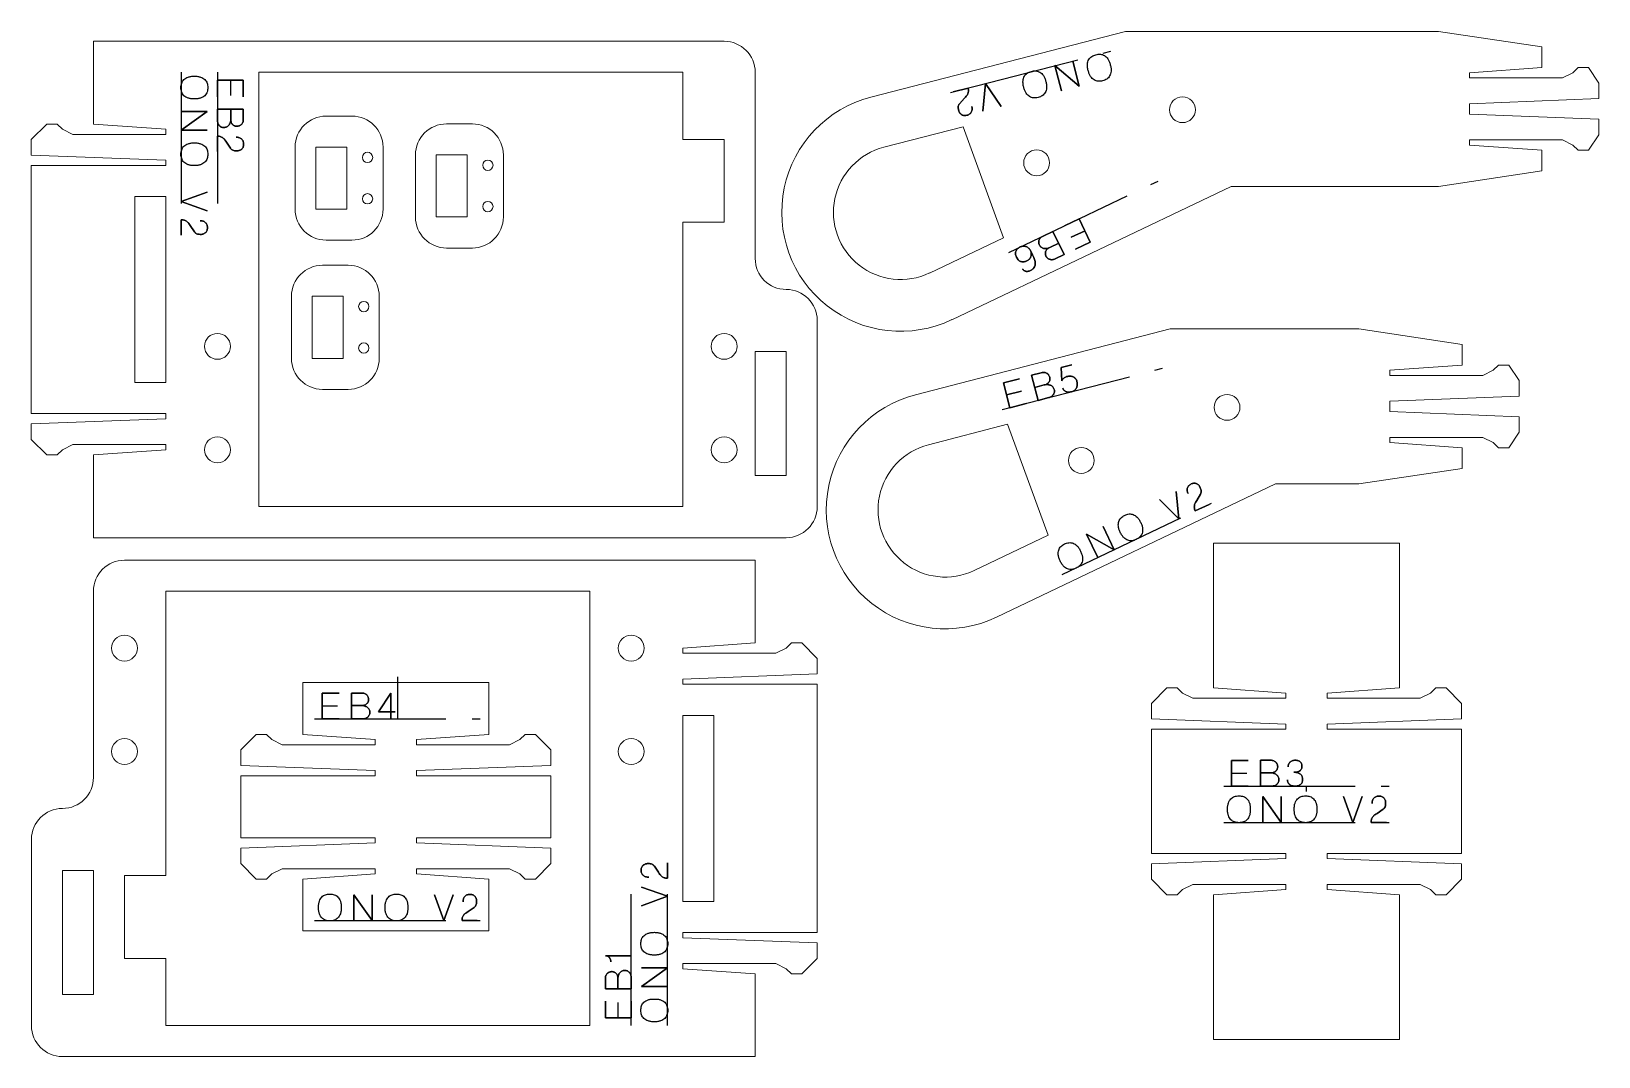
# Model space of a CAD drawing. Header units: millimetres. Extents: x 265 to 416, y 245 to 344.
import ezdxf

# ---------------------------------------------------------------- set-up
doc = ezdxf.new("R2010")
doc.units = ezdxf.units.MM
doc.linetypes.add('CENTERX2', pattern=[20.32, 12.7, -2.54, 2.54, -2.54])

msp = doc.modelspace()

# ---------------------------------------------------------------- linework, layer by layer
at = {"color": 7, "linetype": 'Continuous', "lineweight": 15}
for p, q in [((270.75, 342.77), (270.75, 334.77)), ((331.75, 342.77), (270.75, 342.77)), ((345.94, 337.36), (370.55, 343.73)), ((400.82, 343.73), (370.55, 343.73)), ((410.82, 342.23), (400.82, 343.73)), ((410.82, 340.23), (410.82, 342.23)), ((327.75, 339.77), (286.75, 339.77)), ((286.75, 297.77), (286.75, 339.77)), ((327.75, 339.77), (327.75, 333.27)), ((334.75, 339.77), (334.75, 321.77)), ((403.82, 339.73), (410.82, 340.23)), ((403.82, 339.23), (403.82, 339.73)), ((413.82, 339.73), (412.82, 339.23)), ((414.32, 340.23), (413.82, 339.73)), ((415.32, 340.23), (414.32, 340.23)), ((416.32, 338.73), (415.32, 340.23)), ((412.82, 339.23), (403.82, 339.23)), ((416.32, 337.23), (416.32, 338.73)), ((403.82, 336.73), (416.32, 337.23)), ((403.82, 336.73), (403.82, 335.73)), ((295.76, 335.54), (293.26, 335.54)), ((403.82, 335.73), (416.32, 335.23)), ((416.32, 335.23), (416.32, 333.73)), ((264.75, 333.27), (266.25, 334.77)), ((266.25, 334.77), (267.25, 334.77)), ((267.25, 334.77), (267.75, 334.27)), ((267.75, 334.27), (268.75, 333.77)), ((268.75, 333.77), (277.75, 333.77)), ((277.75, 334.27), (270.75, 334.77)), ((277.75, 333.77), (277.75, 334.27)), ((307.4, 334.78), (304.9, 334.78)), ((354.85, 334.5), (347.19, 332.52)), ((354.85, 334.5), (358.76, 323.77)), ((416.32, 333.73), (415.32, 332.23)), ((264.75, 331.77), (264.75, 333.27)), ((290.26, 332.54), (290.26, 326.54)), ((295.26, 332.54), (292.26, 332.54)), ((292.26, 332.54), (292.26, 326.54)), ((295.26, 326.54), (295.26, 332.54)), ((298.76, 326.54), (298.76, 332.54)), ((327.75, 333.27), (331.75, 333.27)), ((331.75, 333.27), (331.75, 325.27)), ((403.82, 333.23), (403.82, 332.73)), ((412.82, 333.23), (403.82, 333.23)), ((403.82, 332.73), (410.82, 332.23)), ((410.82, 332.23), (410.82, 330.23)), ((413.82, 332.73), (412.82, 333.23)), ((414.32, 332.23), (413.82, 332.73)), ((415.32, 332.23), (414.32, 332.23)), ((277.75, 331.27), (264.75, 331.77)), ((264.75, 330.77), (277.75, 330.77)), ((264.75, 306.77), (264.75, 330.77)), ((277.75, 330.77), (277.75, 331.27)), ((301.9, 331.78), (301.9, 325.78)), ((306.9, 331.78), (303.9, 331.78)), ((303.9, 331.78), (303.9, 325.78)), ((306.9, 325.78), (306.9, 331.78)), ((310.4, 325.78), (310.4, 331.78)), ((410.82, 330.23), (400.82, 328.73)), ((277.75, 327.77), (274.75, 327.77)), ((274.75, 327.77), (274.75, 309.77)), ((277.75, 327.77), (277.75, 309.77)), ((353.77, 315.85), (380.77, 328.73)), ((400.82, 328.73), (380.77, 328.73)), ((292.26, 326.54), (295.26, 326.54)), ((303.9, 325.78), (306.9, 325.78)), ((331.75, 325.27), (327.75, 325.27)), ((327.75, 325.27), (327.75, 297.77)), ((293.26, 323.54), (295.76, 323.54)), ((358.76, 323.77), (351.62, 320.36)), ((304.9, 322.78), (307.4, 322.78)), ((295.4, 321.11), (292.9, 321.11)), ((289.9, 318.11), (289.9, 312.11)), ((294.9, 318.11), (291.9, 318.11)), ((291.9, 318.11), (291.9, 312.11)), ((294.9, 312.11), (294.9, 318.11)), ((298.4, 312.11), (298.4, 318.11)), ((340.75, 297.77), (340.75, 315.77)), ((350.25, 308.59), (374.87, 314.96)), ((393.13, 314.96), (374.87, 314.96)), ((403.13, 313.46), (393.13, 314.96)), ((334.75, 312.77), (337.75, 312.77)), ((334.75, 312.77), (334.75, 300.77)), ((337.75, 312.77), (337.75, 300.77)), ((403.13, 311.46), (403.13, 313.46)), ((291.9, 312.11), (294.9, 312.11)), ((396.13, 310.96), (403.13, 311.46)), ((396.13, 310.46), (396.13, 310.96)), ((406.13, 310.96), (405.13, 310.46)), ((406.63, 311.46), (406.13, 310.96)), ((407.63, 311.46), (406.63, 311.46)), ((408.63, 309.96), (407.63, 311.46)), ((277.75, 309.77), (274.75, 309.77)), ((405.13, 310.46), (396.13, 310.46)), ((408.63, 308.46), (408.63, 309.96)), ((292.9, 309.11), (295.4, 309.11)), ((396.13, 307.96), (408.63, 308.46)), ((396.13, 307.96), (396.13, 306.96)), ((264.75, 306.77), (277.75, 306.77)), ((277.75, 306.27), (264.75, 305.77)), ((277.75, 306.77), (277.75, 306.27)), ((396.13, 306.96), (408.63, 306.46)), ((408.63, 306.46), (408.63, 304.96)), ((264.75, 305.77), (264.75, 304.27)), ((359.16, 305.73), (351.5, 303.75)), ((359.16, 305.73), (363.07, 295)), ((408.63, 304.96), (407.63, 303.46)), ((264.75, 304.27), (266.25, 302.77)), ((267.25, 302.77), (267.75, 303.27)), ((267.75, 303.27), (268.75, 303.77)), ((268.75, 303.77), (277.75, 303.77)), ((277.75, 303.27), (270.75, 302.77)), ((277.75, 303.77), (277.75, 303.27)), ((396.13, 304.46), (396.13, 303.96)), ((405.13, 304.46), (396.13, 304.46)), ((396.13, 303.96), (403.13, 303.46)), ((403.13, 303.46), (403.13, 301.46)), ((406.13, 303.96), (405.13, 304.46)), ((406.63, 303.46), (406.13, 303.96)), ((407.63, 303.46), (406.63, 303.46)), ((266.25, 302.77), (267.25, 302.77)), ((270.75, 302.77), (270.75, 294.77)), ((337.75, 300.77), (334.75, 300.77)), ((403.13, 301.46), (393.13, 299.96)), ((358.08, 287.08), (385.08, 299.96)), ((393.13, 299.96), (385.08, 299.96)), ((327.75, 297.77), (286.75, 297.77)), ((337.75, 294.77), (270.75, 294.77)), ((363.07, 295), (355.93, 291.59)), ((379.06, 280.24), (379.06, 294.24)), ((397.06, 294.24), (379.06, 294.24)), ((397.06, 280.24), (397.06, 294.24)), ((273.76, 292.59), (334.76, 292.59)), ((334.76, 292.59), (334.76, 284.59)), ((270.76, 289.59), (270.76, 271.59)), ((277.76, 289.59), (318.76, 289.59)), ((277.76, 262.09), (277.76, 289.59)), ((318.76, 247.59), (318.76, 289.59)), ((327.76, 284.09), (334.76, 284.59)), ((327.76, 283.59), (327.76, 284.09)), ((336.76, 283.59), (327.76, 283.59)), ((337.76, 284.09), (336.76, 283.59)), ((338.26, 284.59), (337.76, 284.09)), ((339.26, 284.59), (338.26, 284.59)), ((340.76, 283.09), (339.26, 284.59)), ((340.76, 281.59), (340.76, 283.09)), ((291, 275.75), (291, 280.75)), ((291, 280.75), (309, 280.75)), ((309, 275.75), (309, 280.75)), ((327.76, 281.09), (340.76, 281.59)), ((327.76, 280.59), (327.76, 281.09)), ((340.76, 280.59), (327.76, 280.59)), ((340.76, 280.59), (340.76, 256.59)), ((373.06, 278.74), (374.56, 280.24)), ((374.56, 280.24), (375.56, 280.24)), ((375.56, 280.24), (376.06, 279.74)), ((376.06, 279.74), (377.06, 279.24)), ((377.06, 279.24), (386.06, 279.24)), ((386.06, 279.74), (379.06, 280.24)), ((386.06, 279.24), (386.06, 279.74)), ((390.06, 279.74), (397.06, 280.24)), ((390.06, 279.24), (390.06, 279.74)), ((399.06, 279.24), (390.06, 279.24)), ((400.06, 279.74), (399.06, 279.24)), ((400.56, 280.24), (400.06, 279.74)), ((401.56, 280.24), (400.56, 280.24)), ((403.06, 278.74), (401.56, 280.24)), ((327.76, 277.59), (327.76, 259.59)), ((327.76, 277.59), (330.76, 277.59)), ((330.76, 277.59), (330.76, 259.59)), ((373.06, 277.24), (373.06, 278.74)), ((403.06, 277.24), (403.06, 278.74)), ((386.06, 276.74), (373.06, 277.24)), ((373.06, 276.24), (373.06, 264.24)), ((373.06, 276.24), (386.06, 276.24)), ((386.06, 276.24), (386.06, 276.74)), ((390.06, 276.74), (403.06, 277.24)), ((390.06, 276.24), (390.06, 276.74)), ((403.06, 276.24), (390.06, 276.24)), ((403.06, 276.24), (403.06, 264.24)), ((285, 274.25), (286.5, 275.75)), ((286.5, 275.75), (287.5, 275.75)), ((287.5, 275.75), (288, 275.25)), ((288, 275.25), (289, 274.75)), ((289, 274.75), (298, 274.75)), ((298, 275.25), (291, 275.75)), ((298, 274.75), (298, 275.25)), ((302, 275.25), (309, 275.75)), ((302, 274.75), (302, 275.25)), ((311, 274.75), (302, 274.75)), ((312, 275.25), (311, 274.75)), ((312.5, 275.75), (312, 275.25)), ((313.5, 275.75), (312.5, 275.75)), ((315, 274.25), (313.5, 275.75)), ((285, 272.75), (285, 274.25)), ((315, 272.75), (315, 274.25)), ((298, 272.25), (285, 272.75)), ((285, 271.75), (285, 265.75)), ((285, 271.75), (298, 271.75)), ((298, 271.75), (298, 272.25)), ((302, 272.25), (315, 272.75)), ((302, 271.75), (302, 272.25)), ((315, 271.75), (302, 271.75)), ((315, 271.75), (315, 265.75)), ((264.76, 265.59), (264.76, 247.59)), ((285, 265.75), (298, 265.75)), ((298, 265.25), (285, 264.75)), ((298, 265.75), (298, 265.25)), ((315, 265.75), (302, 265.75)), ((302, 265.75), (302, 265.25)), ((302, 265.25), (315, 264.75)), ((285, 264.75), (285, 263.25)), ((315, 264.75), (315, 263.25)), ((373.06, 264.24), (386.06, 264.24)), ((386.06, 263.74), (373.06, 263.24)), ((386.06, 264.24), (386.06, 263.74)), ((403.06, 264.24), (390.06, 264.24)), ((390.06, 264.24), (390.06, 263.74)), ((390.06, 263.74), (403.06, 263.24)), ((267.76, 262.59), (270.76, 262.59)), ((267.76, 250.59), (267.76, 262.59)), ((270.76, 262.59), (270.76, 250.59)), ((285, 263.25), (286.5, 261.75)), ((287.5, 261.75), (288, 262.25)), ((288, 262.25), (289, 262.75)), ((289, 262.75), (298, 262.75)), ((298, 262.25), (291, 261.75)), ((298, 262.75), (298, 262.25)), ((311, 262.75), (302, 262.75)), ((302, 262.75), (302, 262.25)), ((302, 262.25), (309, 261.75)), ((312, 262.25), (311, 262.75)), ((312.5, 261.75), (312, 262.25)), ((315, 263.25), (313.5, 261.75)), ((373.06, 263.24), (373.06, 261.74)), ((403.06, 263.24), (403.06, 261.74)), ((273.76, 262.09), (277.76, 262.09)), ((273.76, 262.09), (273.76, 254.09)), ((286.5, 261.75), (287.5, 261.75)), ((291, 261.75), (291, 256.75)), ((309, 261.75), (309, 256.75)), ((313.5, 261.75), (312.5, 261.75)), ((373.06, 261.74), (374.56, 260.24)), ((375.56, 260.24), (376.06, 260.74)), ((376.06, 260.74), (377.06, 261.24)), ((377.06, 261.24), (386.06, 261.24)), ((386.06, 260.74), (379.06, 260.24)), ((386.06, 261.24), (386.06, 260.74)), ((399.06, 261.24), (390.06, 261.24)), ((390.06, 261.24), (390.06, 260.74)), ((390.06, 260.74), (397.06, 260.24)), ((400.06, 260.74), (399.06, 261.24)), ((400.56, 260.24), (400.06, 260.74)), ((403.06, 261.74), (401.56, 260.24)), ((327.76, 259.59), (330.76, 259.59)), ((374.56, 260.24), (375.56, 260.24)), ((379.06, 260.24), (379.06, 246.24)), ((397.06, 260.24), (397.06, 246.24)), ((401.56, 260.24), (400.56, 260.24)), ((309, 256.75), (291, 256.75)), ((340.76, 256.59), (327.76, 256.59)), ((327.76, 256.59), (327.76, 256.09)), ((327.76, 256.09), (340.76, 255.59)), ((340.76, 255.59), (340.76, 254.09)), ((273.76, 254.09), (277.76, 254.09)), ((277.76, 247.59), (277.76, 254.09)), ((336.76, 253.59), (327.76, 253.59)), ((327.76, 253.59), (327.76, 253.09)), ((337.76, 253.09), (336.76, 253.59)), ((340.76, 254.09), (339.26, 252.59)), ((327.76, 253.09), (334.76, 252.59)), ((334.76, 252.59), (334.76, 244.59)), ((338.26, 252.59), (337.76, 253.09)), ((339.26, 252.59), (338.26, 252.59)), ((270.76, 250.59), (267.76, 250.59)), ((277.76, 247.59), (318.76, 247.59)), ((397.06, 246.24), (379.06, 246.24)), ((267.76, 244.59), (334.76, 244.59))]:
    msp.add_line(p, q, dxfattribs=at)
at = {"color": 7, "linetype": 'CENTERX2'}
for p, q in [((353.65, 337.81), (369.14, 341.81)), ((279.25, 339.77), (279.25, 324.77)), ((282.75, 339.77), (282.75, 324.77)), ((359.27, 322.35), (373.71, 329.24)), ((358.65, 307.15), (374.14, 311.15)), ((364.45, 291.22), (378.89, 298.11)), ((300.15, 281.32), (300.15, 277.25)), ((292.15, 277.25), (308.15, 277.25)), ((380.06, 270.74), (396.06, 270.74)), ((388.06, 270.24), (388.06, 270.74)), ((380.06, 267.24), (396.06, 267.24)), ((322.76, 247.59), (322.76, 262.59)), ((326.26, 247.59), (326.26, 262.59)), ((292.15, 257.75), (308.15, 257.75))]:
    msp.add_line(p, q, dxfattribs=at)
at = {"color": 7, "linetype": 'Continuous'}
for p, q in [((284.02, 339.02), (284.02, 337.54)), ((292.89, 278.52), (294.37, 278.52)), ((380.8, 272.01), (382.28, 272.01)), ((321.49, 248.33), (321.49, 249.81))]:
    msp.add_line(p, q, dxfattribs=at)
at = {"color": 7, "linetype": 'Continuous', "flags": 128}
for points in [[(367.7, 341.47), (367.81, 341.5), (367.92, 341.51), (368.02, 341.52), (368.13, 341.52), (368.23, 341.5), (368.33, 341.48), (368.43, 341.44), (368.52, 341.39), (368.61, 341.33), (368.7, 341.25), (368.78, 341.16), (368.86, 341.06), (368.89, 341), (368.93, 340.94), (368.96, 340.88), (368.99, 340.81), (369.02, 340.74), (369.04, 340.66), (369.07, 340.58), (369.09, 340.49), (369.09, 340.49), (369.11, 340.4), (369.13, 340.32), (369.15, 340.24), (369.16, 340.16), (369.16, 340.09), (369.17, 340.01), (369.17, 339.94), (369.16, 339.88), (369.15, 339.75), (369.12, 339.63), (369.08, 339.52), (369.03, 339.42), (368.98, 339.33), (368.91, 339.25), (368.83, 339.18), (368.75, 339.12), (368.66, 339.06), (368.56, 339.01), (368.46, 338.98), (368.35, 338.94), (368.35, 338.94), (368.24, 338.92), (368.13, 338.9), (368.03, 338.9), (367.92, 338.9), (367.82, 338.92), (367.71, 338.94), (367.62, 338.98), (367.52, 339.03), (367.43, 339.09), (367.35, 339.17), (367.27, 339.26), (367.19, 339.37), (367.15, 339.42), (367.12, 339.48), (367.09, 339.55), (367.06, 339.62), (367.03, 339.69), (367, 339.77), (366.98, 339.85), (366.95, 339.94), (366.95, 339.94), (366.93, 340.02), (366.91, 340.11), (366.9, 340.19), (366.89, 340.27), (366.88, 340.34), (366.88, 340.41), (366.88, 340.48), (366.88, 340.55), (366.9, 340.68), (366.93, 340.79), (366.96, 340.9), (367.01, 341), (367.07, 341.09), (367.14, 341.17), (367.21, 341.24), (367.3, 341.3), (367.39, 341.36), (367.49, 341.4), (367.59, 341.44)], [(367.7, 341.47), (367.81, 341.5), (367.92, 341.51), (368.02, 341.52), (368.13, 341.52), (368.23, 341.5), (368.33, 341.48), (368.43, 341.44), (368.52, 341.39), (368.61, 341.33), (368.7, 341.25), (368.78, 341.16), (368.86, 341.06), (368.89, 341), (368.93, 340.94), (368.96, 340.88), (368.99, 340.81), (369.02, 340.74), (369.04, 340.66), (369.07, 340.58), (369.09, 340.49), (369.09, 340.49), (369.11, 340.4), (369.13, 340.32), (369.15, 340.24), (369.16, 340.16), (369.16, 340.09), (369.17, 340.01), (369.17, 339.94), (369.16, 339.88), (369.15, 339.75), (369.12, 339.63), (369.08, 339.52), (369.03, 339.42), (368.98, 339.33), (368.91, 339.25), (368.83, 339.18), (368.75, 339.12), (368.66, 339.06), (368.56, 339.01), (368.46, 338.98), (368.35, 338.94), (368.35, 338.94), (368.24, 338.92), (368.13, 338.9), (368.03, 338.9), (367.92, 338.9), (367.82, 338.92), (367.71, 338.94), (367.62, 338.98), (367.52, 339.03), (367.43, 339.09), (367.35, 339.17), (367.27, 339.26), (367.19, 339.37), (367.15, 339.42), (367.12, 339.48), (367.09, 339.55), (367.06, 339.62), (367.03, 339.69), (367, 339.77), (366.98, 339.85), (366.95, 339.94), (366.95, 339.94), (366.93, 340.02), (366.91, 340.11), (366.9, 340.19), (366.89, 340.27), (366.88, 340.34), (366.88, 340.41), (366.88, 340.48), (366.88, 340.55), (366.9, 340.68), (366.93, 340.79), (366.96, 340.9), (367.01, 341), (367.07, 341.09), (367.14, 341.17), (367.21, 341.24), (367.3, 341.3), (367.39, 341.36), (367.49, 341.4), (367.59, 341.44), (367.7, 341.47)], [(361.46, 339.86), (361.57, 339.89), (361.68, 339.9), (361.79, 339.91), (361.89, 339.9), (362, 339.89), (362.1, 339.86), (362.19, 339.83), (362.29, 339.78), (362.38, 339.72), (362.46, 339.64), (362.54, 339.55), (362.62, 339.45), (362.65, 339.39), (362.69, 339.33), (362.72, 339.27), (362.75, 339.2), (362.78, 339.12), (362.81, 339.04), (362.83, 338.96), (362.86, 338.88), (362.86, 338.88), (362.88, 338.79), (362.89, 338.71), (362.91, 338.63), (362.92, 338.55), (362.93, 338.47), (362.93, 338.4), (362.93, 338.33), (362.93, 338.26), (362.91, 338.13), (362.88, 338.02), (362.85, 337.91), (362.8, 337.81), (362.74, 337.72), (362.67, 337.64), (362.6, 337.57), (362.51, 337.5), (362.42, 337.45), (362.33, 337.4), (362.22, 337.36), (362.11, 337.33), (362.11, 337.33), (362, 337.31), (361.9, 337.29), (361.79, 337.29), (361.68, 337.29), (361.58, 337.3), (361.48, 337.33), (361.38, 337.37), (361.29, 337.42), (361.2, 337.48), (361.11, 337.56), (361.03, 337.65), (360.95, 337.75), (360.92, 337.81), (360.88, 337.87), (360.85, 337.94), (360.82, 338.01), (360.79, 338.08), (360.76, 338.16), (360.74, 338.24), (360.72, 338.32), (360.72, 338.32), (360.7, 338.41), (360.68, 338.49), (360.66, 338.57), (360.65, 338.65), (360.65, 338.73), (360.64, 338.8), (360.64, 338.87), (360.65, 338.94), (360.66, 339.06), (360.69, 339.18), (360.73, 339.29), (360.78, 339.39), (360.84, 339.48), (360.9, 339.55), (360.98, 339.63), (361.06, 339.69), (361.15, 339.74), (361.25, 339.79), (361.35, 339.83)], [(361.46, 339.86), (361.57, 339.89), (361.68, 339.9), (361.79, 339.91), (361.89, 339.9), (362, 339.89), (362.1, 339.86), (362.19, 339.83), (362.29, 339.78), (362.38, 339.72), (362.46, 339.64), (362.54, 339.55), (362.62, 339.45), (362.65, 339.39), (362.69, 339.33), (362.72, 339.27), (362.75, 339.2), (362.78, 339.12), (362.81, 339.04), (362.83, 338.96), (362.86, 338.88), (362.86, 338.88), (362.88, 338.79), (362.89, 338.71), (362.91, 338.63), (362.92, 338.55), (362.93, 338.47), (362.93, 338.4), (362.93, 338.33), (362.93, 338.26), (362.91, 338.13), (362.88, 338.02), (362.85, 337.91), (362.8, 337.81), (362.74, 337.72), (362.67, 337.64), (362.6, 337.57), (362.51, 337.5), (362.42, 337.45), (362.33, 337.4), (362.22, 337.36), (362.11, 337.33), (362.11, 337.33), (362, 337.31), (361.9, 337.29), (361.79, 337.29), (361.68, 337.29), (361.58, 337.3), (361.48, 337.33), (361.38, 337.37), (361.29, 337.42), (361.2, 337.48), (361.11, 337.56), (361.03, 337.65), (360.95, 337.75), (360.92, 337.81), (360.88, 337.87), (360.85, 337.94), (360.82, 338.01), (360.79, 338.08), (360.76, 338.16), (360.74, 338.24), (360.72, 338.32), (360.72, 338.32), (360.7, 338.41), (360.68, 338.49), (360.66, 338.57), (360.65, 338.65), (360.65, 338.73), (360.64, 338.8), (360.64, 338.87), (360.65, 338.94), (360.66, 339.06), (360.69, 339.18), (360.73, 339.29), (360.78, 339.39), (360.84, 339.48), (360.9, 339.55), (360.98, 339.63), (361.06, 339.69), (361.15, 339.74), (361.25, 339.79), (361.35, 339.83), (361.46, 339.86)], [(366.09, 338.43), (363.73, 340.42), (363.73, 340.42), (364.36, 337.98), (364.36, 337.98), (363.73, 340.42), (363.73, 340.42), (366.09, 338.43), (366.09, 338.43), (365.46, 340.86), (365.46, 340.86), (366.09, 338.43)], [(279.22, 338.29), (279.22, 338.4), (279.24, 338.51), (279.26, 338.62), (279.29, 338.72), (279.33, 338.82), (279.38, 338.91), (279.44, 338.99), (279.51, 339.07), (279.59, 339.14), (279.68, 339.2), (279.79, 339.26), (279.91, 339.31), (279.97, 339.33), (280.04, 339.34), (280.11, 339.36), (280.18, 339.37), (280.26, 339.38), (280.34, 339.39), (280.43, 339.39), (280.51, 339.39), (280.51, 339.39), (280.6, 339.39), (280.69, 339.39), (280.77, 339.38), (280.85, 339.37), (280.92, 339.36), (280.99, 339.34), (281.06, 339.33), (281.12, 339.31), (281.24, 339.26), (281.35, 339.2), (281.44, 339.14), (281.53, 339.07), (281.6, 338.99), (281.66, 338.91), (281.71, 338.82), (281.75, 338.72), (281.78, 338.62), (281.8, 338.51), (281.81, 338.4), (281.82, 338.29), (281.82, 338.29), (281.81, 338.18), (281.8, 338.07), (281.78, 337.97), (281.75, 337.86), (281.71, 337.77), (281.66, 337.68), (281.6, 337.59), (281.53, 337.51), (281.44, 337.44), (281.35, 337.38), (281.24, 337.32), (281.12, 337.28), (281.06, 337.26), (280.99, 337.24), (280.92, 337.22), (280.85, 337.21), (280.77, 337.2), (280.69, 337.2), (280.6, 337.19), (280.51, 337.19), (280.51, 337.19), (280.43, 337.19), (280.34, 337.2), (280.26, 337.2), (280.18, 337.21), (280.11, 337.22), (280.04, 337.24), (279.97, 337.26), (279.91, 337.28), (279.79, 337.32), (279.68, 337.38), (279.59, 337.44), (279.51, 337.51), (279.44, 337.59), (279.38, 337.68), (279.33, 337.77), (279.29, 337.86), (279.26, 337.97), (279.24, 338.07), (279.22, 338.18)], [(279.22, 338.29), (279.22, 338.4), (279.24, 338.51), (279.26, 338.62), (279.29, 338.72), (279.33, 338.82), (279.38, 338.91), (279.44, 338.99), (279.51, 339.07), (279.59, 339.14), (279.68, 339.2), (279.79, 339.26), (279.91, 339.31), (279.97, 339.33), (280.04, 339.34), (280.11, 339.36), (280.18, 339.37), (280.26, 339.38), (280.34, 339.39), (280.43, 339.39), (280.51, 339.39), (280.51, 339.39), (280.6, 339.39), (280.69, 339.39), (280.77, 339.38), (280.85, 339.37), (280.92, 339.36), (280.99, 339.34), (281.06, 339.33), (281.12, 339.31), (281.24, 339.26), (281.35, 339.2), (281.44, 339.14), (281.53, 339.07), (281.6, 338.99), (281.66, 338.91), (281.71, 338.82), (281.75, 338.72), (281.78, 338.62), (281.8, 338.51), (281.81, 338.4), (281.82, 338.29), (281.82, 338.29), (281.81, 338.18), (281.8, 338.07), (281.78, 337.97), (281.75, 337.86), (281.71, 337.77), (281.66, 337.68), (281.6, 337.59), (281.53, 337.51), (281.44, 337.44), (281.35, 337.38), (281.24, 337.32), (281.12, 337.28), (281.06, 337.26), (280.99, 337.24), (280.92, 337.22), (280.85, 337.21), (280.77, 337.2), (280.69, 337.2), (280.6, 337.19), (280.51, 337.19), (280.51, 337.19), (280.43, 337.19), (280.34, 337.2), (280.26, 337.2), (280.18, 337.21), (280.11, 337.22), (280.04, 337.24), (279.97, 337.26), (279.91, 337.28), (279.79, 337.32), (279.68, 337.38), (279.59, 337.44), (279.51, 337.51), (279.44, 337.59), (279.38, 337.68), (279.33, 337.77), (279.29, 337.86), (279.26, 337.97), (279.24, 338.07), (279.22, 338.18), (279.22, 338.29)], [(282.75, 339.02), (285.22, 339.02), (285.22, 339.02), (285.22, 337.41), (285.22, 337.41), (285.22, 339.02), (285.22, 339.02), (282.75, 339.02), (282.75, 339.02), (282.75, 337.41), (282.75, 337.41), (282.75, 339.02)], [(355.34, 338.24), (355.36, 338.16), (355.37, 338.07), (355.37, 337.99), (355.37, 337.92), (355.36, 337.85), (355.34, 337.79), (355.32, 337.73), (355.3, 337.67), (355.27, 337.61), (355.24, 337.56), (355.2, 337.51), (355.16, 337.46), (355.08, 337.36), (354.99, 337.27), (354.99, 337.27), (354.52, 336.73), (354.52, 336.73), (354.48, 336.69), (354.45, 336.65), (354.43, 336.61), (354.41, 336.56), (354.39, 336.48), (354.38, 336.39), (354.39, 336.31), (354.4, 336.22), (354.42, 336.13), (354.44, 336.05), (354.44, 336.05), (354.45, 336.01), (354.47, 335.96), (354.49, 335.92), (354.52, 335.87), (354.55, 335.82), (354.59, 335.78), (354.63, 335.74), (354.67, 335.7), (354.72, 335.67), (354.78, 335.64), (354.84, 335.62), (354.9, 335.6), (354.97, 335.59), (355.05, 335.59), (355.13, 335.6), (355.22, 335.61), (355.22, 335.61), (355.3, 335.64), (355.38, 335.67), (355.45, 335.71), (355.51, 335.75), (355.56, 335.8), (355.6, 335.85), (355.64, 335.91), (355.67, 335.97), (355.69, 336.03), (355.71, 336.09), (355.72, 336.15), (355.73, 336.22), (355.72, 336.28), (355.72, 336.35), (355.71, 336.41), (355.7, 336.47), (355.7, 336.47), (355.71, 336.41), (355.72, 336.35), (355.72, 336.28), (355.73, 336.22), (355.72, 336.15), (355.71, 336.09), (355.69, 336.03), (355.67, 335.97), (355.64, 335.91), (355.6, 335.85), (355.56, 335.8), (355.51, 335.75), (355.45, 335.71), (355.38, 335.67), (355.3, 335.64), (355.22, 335.61), (355.22, 335.61), (355.13, 335.6), (355.05, 335.59), (354.97, 335.59), (354.9, 335.6), (354.84, 335.62), (354.78, 335.64), (354.72, 335.67), (354.67, 335.7), (354.63, 335.74), (354.59, 335.78), (354.55, 335.82), (354.52, 335.87), (354.49, 335.92), (354.47, 335.96), (354.45, 336.01), (354.44, 336.05), (354.44, 336.05), (354.42, 336.13), (354.4, 336.22), (354.39, 336.31), (354.38, 336.39), (354.39, 336.48), (354.41, 336.56), (354.43, 336.61), (354.45, 336.65), (354.48, 336.69), (354.52, 336.73), (354.52, 336.73), (354.99, 337.27), (354.99, 337.27), (355.08, 337.36), (355.16, 337.46), (355.2, 337.51), (355.24, 337.56), (355.27, 337.61), (355.3, 337.67), (355.32, 337.73), (355.34, 337.79), (355.36, 337.85), (355.37, 337.92), (355.37, 337.99), (355.37, 338.07), (355.36, 338.16), (355.34, 338.24), (355.34, 338.24), (353.9, 337.87), (353.9, 337.87), (355.34, 338.24)], [(357.03, 338.68), (358.54, 336.47), (358.54, 336.47), (357.03, 338.68), (357.03, 338.68), (356.78, 336.02), (356.78, 336.02), (357.03, 338.68)], [(281.75, 335.97), (279.25, 334.19), (279.25, 334.19), (281.75, 334.19), (281.75, 334.19), (279.25, 334.19), (279.25, 334.19), (281.75, 335.97), (281.75, 335.97), (279.25, 335.97), (279.25, 335.97), (281.75, 335.97)], [(284.04, 335.24), (284.04, 335.15), (284.05, 335.07), (284.07, 334.99), (284.09, 334.92), (284.12, 334.86), (284.15, 334.8), (284.19, 334.75), (284.23, 334.7), (284.27, 334.66), (284.32, 334.63), (284.37, 334.6), (284.42, 334.58), (284.47, 334.56), (284.53, 334.55), (284.59, 334.55), (284.64, 334.55), (284.64, 334.55), (284.7, 334.55), (284.76, 334.56), (284.81, 334.58), (284.87, 334.6), (284.92, 334.62), (284.97, 334.65), (285.02, 334.68), (285.06, 334.72), (285.1, 334.77), (285.14, 334.82), (285.17, 334.87), (285.2, 334.93), (285.22, 335), (285.24, 335.07), (285.25, 335.15), (285.25, 335.23), (285.25, 335.23), (285.25, 336.2), (285.25, 336.2), (282.75, 336.2), (282.75, 336.2), (282.75, 335.14), (282.75, 335.14), (282.75, 335.06), (282.76, 334.99), (282.78, 334.92), (282.8, 334.86), (282.82, 334.8), (282.85, 334.74), (282.88, 334.68), (282.92, 334.64), (282.96, 334.59), (283.01, 334.55), (283.06, 334.51), (283.12, 334.48), (283.18, 334.46), (283.24, 334.44), (283.31, 334.43), (283.38, 334.43), (283.38, 334.43), (283.46, 334.43), (283.52, 334.45), (283.59, 334.47), (283.65, 334.49), (283.71, 334.53), (283.76, 334.56), (283.81, 334.61), (283.86, 334.66), (283.9, 334.71), (283.93, 334.78), (283.97, 334.84), (283.99, 334.91), (284.01, 334.99), (284.03, 335.07), (284.04, 335.15), (284.04, 335.24), (284.04, 335.24), (284.04, 335.15), (284.03, 335.07), (284.01, 334.99), (283.99, 334.91), (283.97, 334.84), (283.93, 334.78), (283.9, 334.71), (283.86, 334.66), (283.81, 334.61), (283.76, 334.56), (283.71, 334.53), (283.65, 334.49), (283.59, 334.47), (283.52, 334.45), (283.46, 334.43), (283.38, 334.43), (283.38, 334.43), (283.31, 334.43), (283.24, 334.44), (283.18, 334.46), (283.12, 334.48), (283.06, 334.51), (283.01, 334.55), (282.96, 334.59), (282.92, 334.64), (282.88, 334.68), (282.85, 334.74), (282.82, 334.8), (282.8, 334.86), (282.78, 334.92), (282.76, 334.99), (282.75, 335.06), (282.75, 335.14), (282.75, 335.14), (282.75, 336.2), (282.75, 336.2), (285.25, 336.2), (285.25, 336.2), (285.25, 335.23), (285.25, 335.23), (285.25, 335.15), (285.24, 335.07), (285.22, 335), (285.2, 334.93), (285.17, 334.87), (285.14, 334.82), (285.1, 334.77), (285.06, 334.72), (285.02, 334.68), (284.97, 334.65), (284.92, 334.62), (284.87, 334.6), (284.81, 334.58), (284.76, 334.56), (284.7, 334.55), (284.64, 334.55), (284.64, 334.55), (284.59, 334.55), (284.53, 334.55), (284.47, 334.56), (284.42, 334.58), (284.37, 334.6), (284.32, 334.63), (284.27, 334.66), (284.23, 334.7), (284.19, 334.75), (284.15, 334.8), (284.12, 334.86), (284.09, 334.92), (284.07, 334.99), (284.05, 335.07), (284.04, 335.15), (284.04, 335.24), (284.04, 335.24), (284.04, 336.2), (284.04, 336.2), (284.04, 335.24)], [(282.75, 333.59), (282.84, 333.59), (282.93, 333.58), (283.01, 333.56), (283.07, 333.54), (283.14, 333.51), (283.2, 333.48), (283.25, 333.45), (283.3, 333.41), (283.35, 333.37), (283.39, 333.32), (283.44, 333.28), (283.47, 333.23), (283.55, 333.12), (283.62, 333.01), (283.62, 333.01), (284.02, 332.42), (284.02, 332.42), (284.05, 332.38), (284.08, 332.34), (284.12, 332.31), (284.16, 332.28), (284.23, 332.24), (284.32, 332.21), (284.4, 332.19), (284.49, 332.18), (284.58, 332.18), (284.66, 332.18), (284.66, 332.18), (284.71, 332.18), (284.76, 332.19), (284.81, 332.2), (284.86, 332.21), (284.91, 332.23), (284.96, 332.25), (285.01, 332.28), (285.06, 332.31), (285.11, 332.35), (285.15, 332.4), (285.19, 332.45), (285.22, 332.51), (285.25, 332.57), (285.27, 332.65), (285.28, 332.73), (285.28, 332.82), (285.28, 332.82), (285.28, 332.91), (285.27, 332.99), (285.25, 333.06), (285.22, 333.13), (285.19, 333.19), (285.15, 333.25), (285.1, 333.3), (285.06, 333.34), (285, 333.38), (284.95, 333.41), (284.89, 333.44), (284.82, 333.46), (284.76, 333.47), (284.7, 333.49), (284.63, 333.49), (284.57, 333.49), (284.57, 333.49), (284.63, 333.49), (284.7, 333.49), (284.76, 333.47), (284.82, 333.46), (284.89, 333.44), (284.95, 333.41), (285, 333.38), (285.06, 333.34), (285.1, 333.3), (285.15, 333.25), (285.19, 333.19), (285.22, 333.13), (285.25, 333.06), (285.27, 332.99), (285.28, 332.91), (285.28, 332.82), (285.28, 332.82), (285.28, 332.73), (285.27, 332.65), (285.25, 332.57), (285.22, 332.51), (285.19, 332.45), (285.15, 332.4), (285.11, 332.35), (285.06, 332.31), (285.01, 332.28), (284.96, 332.25), (284.91, 332.23), (284.86, 332.21), (284.81, 332.2), (284.76, 332.19), (284.71, 332.18), (284.66, 332.18), (284.66, 332.18), (284.58, 332.18), (284.49, 332.18), (284.4, 332.19), (284.32, 332.21), (284.23, 332.24), (284.16, 332.28), (284.12, 332.31), (284.08, 332.34), (284.05, 332.38), (284.02, 332.42), (284.02, 332.42), (283.62, 333.01), (283.62, 333.01), (283.55, 333.12), (283.47, 333.23), (283.44, 333.28), (283.39, 333.32), (283.35, 333.37), (283.3, 333.41), (283.25, 333.45), (283.2, 333.48), (283.14, 333.51), (283.07, 333.54), (283.01, 333.56), (282.93, 333.58), (282.84, 333.59), (282.75, 333.59), (282.75, 333.59), (282.75, 332.11), (282.75, 332.11), (282.75, 333.59)], [(279.22, 331.85), (279.22, 331.96), (279.24, 332.07), (279.26, 332.18), (279.29, 332.28), (279.33, 332.37), (279.38, 332.46), (279.44, 332.55), (279.51, 332.63), (279.59, 332.7), (279.68, 332.76), (279.79, 332.82), (279.91, 332.86), (279.97, 332.88), (280.04, 332.9), (280.11, 332.92), (280.18, 332.93), (280.26, 332.94), (280.34, 332.94), (280.43, 332.95), (280.51, 332.95), (280.51, 332.95), (280.6, 332.95), (280.69, 332.94), (280.77, 332.94), (280.85, 332.93), (280.92, 332.92), (280.99, 332.9), (281.06, 332.88), (281.12, 332.86), (281.24, 332.82), (281.35, 332.76), (281.44, 332.7), (281.53, 332.63), (281.6, 332.55), (281.66, 332.46), (281.71, 332.37), (281.75, 332.28), (281.78, 332.18), (281.8, 332.07), (281.81, 331.96), (281.82, 331.85), (281.82, 331.85), (281.81, 331.74), (281.8, 331.63), (281.78, 331.52), (281.75, 331.42), (281.71, 331.33), (281.66, 331.23), (281.6, 331.15), (281.53, 331.07), (281.44, 331), (281.35, 330.94), (281.24, 330.88), (281.12, 330.83), (281.06, 330.81), (280.99, 330.8), (280.92, 330.78), (280.85, 330.77), (280.77, 330.76), (280.69, 330.75), (280.6, 330.75), (280.51, 330.75), (280.51, 330.75), (280.43, 330.75), (280.34, 330.75), (280.26, 330.76), (280.18, 330.77), (280.11, 330.78), (280.04, 330.8), (279.97, 330.81), (279.91, 330.83), (279.79, 330.88), (279.68, 330.94), (279.59, 331), (279.51, 331.07), (279.44, 331.15), (279.38, 331.23), (279.33, 331.33), (279.29, 331.42), (279.26, 331.52), (279.24, 331.63), (279.22, 331.74)], [(279.22, 331.85), (279.22, 331.96), (279.24, 332.07), (279.26, 332.18), (279.29, 332.28), (279.33, 332.37), (279.38, 332.46), (279.44, 332.55), (279.51, 332.63), (279.59, 332.7), (279.68, 332.76), (279.79, 332.82), (279.91, 332.86), (279.97, 332.88), (280.04, 332.9), (280.11, 332.92), (280.18, 332.93), (280.26, 332.94), (280.34, 332.94), (280.43, 332.95), (280.51, 332.95), (280.51, 332.95), (280.6, 332.95), (280.69, 332.94), (280.77, 332.94), (280.85, 332.93), (280.92, 332.92), (280.99, 332.9), (281.06, 332.88), (281.12, 332.86), (281.24, 332.82), (281.35, 332.76), (281.44, 332.7), (281.53, 332.63), (281.6, 332.55), (281.66, 332.46), (281.71, 332.37), (281.75, 332.28), (281.78, 332.18), (281.8, 332.07), (281.81, 331.96), (281.82, 331.85), (281.82, 331.85), (281.81, 331.74), (281.8, 331.63), (281.78, 331.52), (281.75, 331.42), (281.71, 331.33), (281.66, 331.23), (281.6, 331.15), (281.53, 331.07), (281.44, 331), (281.35, 330.94), (281.24, 330.88), (281.12, 330.83), (281.06, 330.81), (280.99, 330.8), (280.92, 330.78), (280.85, 330.77), (280.77, 330.76), (280.69, 330.75), (280.6, 330.75), (280.51, 330.75), (280.51, 330.75), (280.43, 330.75), (280.34, 330.75), (280.26, 330.76), (280.18, 330.77), (280.11, 330.78), (280.04, 330.8), (279.97, 330.81), (279.91, 330.83), (279.79, 330.88), (279.68, 330.94), (279.59, 331), (279.51, 331.07), (279.44, 331.15), (279.38, 331.23), (279.33, 331.33), (279.29, 331.42), (279.26, 331.52), (279.24, 331.63), (279.22, 331.74), (279.22, 331.85)], [(279.25, 327.27), (281.75, 328.17), (281.75, 328.17), (279.25, 327.27), (279.25, 327.27), (281.75, 326.36), (281.75, 326.36), (279.25, 327.27)], [(279.25, 325.51), (279.34, 325.51), (279.43, 325.5), (279.51, 325.48), (279.57, 325.46), (279.64, 325.43), (279.7, 325.4), (279.75, 325.37), (279.8, 325.33), (279.85, 325.29), (279.89, 325.25), (279.94, 325.2), (279.97, 325.15), (280.05, 325.04), (280.12, 324.94), (280.12, 324.94), (280.52, 324.34), (280.52, 324.34), (280.55, 324.3), (280.58, 324.26), (280.62, 324.23), (280.66, 324.2), (280.73, 324.16), (280.82, 324.13), (280.9, 324.11), (280.99, 324.11), (281.08, 324.1), (281.16, 324.1), (281.16, 324.1), (281.21, 324.1), (281.26, 324.11), (281.31, 324.12), (281.36, 324.13), (281.41, 324.15), (281.46, 324.17), (281.51, 324.2), (281.56, 324.24), (281.61, 324.28), (281.65, 324.32), (281.69, 324.37), (281.72, 324.43), (281.75, 324.5), (281.77, 324.57), (281.78, 324.65), (281.78, 324.74), (281.78, 324.74), (281.78, 324.83), (281.77, 324.91), (281.75, 324.99), (281.72, 325.05), (281.69, 325.11), (281.65, 325.17), (281.6, 325.22), (281.56, 325.26), (281.5, 325.3), (281.45, 325.33), (281.39, 325.36), (281.32, 325.38), (281.26, 325.4), (281.2, 325.41), (281.13, 325.41), (281.07, 325.42), (281.07, 325.42), (281.13, 325.41), (281.2, 325.41), (281.26, 325.4), (281.32, 325.38), (281.39, 325.36), (281.45, 325.33), (281.5, 325.3), (281.56, 325.26), (281.6, 325.22), (281.65, 325.17), (281.69, 325.11), (281.72, 325.05), (281.75, 324.99), (281.77, 324.91), (281.78, 324.83), (281.78, 324.74), (281.78, 324.74), (281.78, 324.65), (281.77, 324.57), (281.75, 324.5), (281.72, 324.43), (281.69, 324.37), (281.65, 324.32), (281.61, 324.28), (281.56, 324.24), (281.51, 324.2), (281.46, 324.17), (281.41, 324.15), (281.36, 324.13), (281.31, 324.12), (281.26, 324.11), (281.21, 324.1), (281.16, 324.1), (281.16, 324.1), (281.08, 324.1), (280.99, 324.11), (280.9, 324.11), (280.82, 324.13), (280.73, 324.16), (280.66, 324.2), (280.62, 324.23), (280.58, 324.26), (280.55, 324.3), (280.52, 324.34), (280.52, 324.34), (280.12, 324.94), (280.12, 324.94), (280.05, 325.04), (279.97, 325.15), (279.94, 325.2), (279.89, 325.25), (279.85, 325.29), (279.8, 325.33), (279.75, 325.37), (279.7, 325.4), (279.64, 325.43), (279.57, 325.46), (279.51, 325.48), (279.43, 325.5), (279.34, 325.51), (279.25, 325.51), (279.25, 325.51), (279.25, 324.03), (279.25, 324.03), (279.25, 325.51)], [(363.24, 322.83), (363.16, 322.79), (363.09, 322.74), (363.03, 322.69), (362.97, 322.64), (362.93, 322.59), (362.89, 322.54), (362.86, 322.48), (362.84, 322.43), (362.82, 322.37), (362.81, 322.32), (362.81, 322.26), (362.81, 322.2), (362.82, 322.15), (362.83, 322.09), (362.85, 322.04), (362.87, 321.99), (362.87, 321.99), (362.9, 321.94), (362.94, 321.89), (362.97, 321.85), (363.01, 321.81), (363.06, 321.77), (363.11, 321.74), (363.16, 321.71), (363.21, 321.69), (363.27, 321.67), (363.33, 321.66), (363.39, 321.65), (363.46, 321.65), (363.53, 321.66), (363.6, 321.68), (363.68, 321.7), (363.75, 321.73), (363.75, 321.73), (364.62, 322.15), (364.62, 322.15), (363.55, 324.39), (363.55, 324.39), (362.59, 323.94), (362.59, 323.94), (362.53, 323.9), (362.47, 323.87), (362.41, 323.82), (362.36, 323.78), (362.32, 323.73), (362.28, 323.68), (362.25, 323.63), (362.22, 323.57), (362.19, 323.51), (362.18, 323.45), (362.17, 323.39), (362.17, 323.33), (362.17, 323.27), (362.18, 323.2), (362.2, 323.13), (362.23, 323.07), (362.23, 323.07), (362.27, 323.01), (362.31, 322.95), (362.35, 322.9), (362.4, 322.85), (362.46, 322.82), (362.51, 322.79), (362.58, 322.76), (362.64, 322.74), (362.71, 322.73), (362.78, 322.72), (362.85, 322.72), (362.93, 322.73), (363, 322.74), (363.08, 322.77), (363.16, 322.79), (363.24, 322.83), (363.24, 322.83), (363.16, 322.79), (363.08, 322.77), (363, 322.74), (362.93, 322.73), (362.85, 322.72), (362.78, 322.72), (362.71, 322.73), (362.64, 322.74), (362.58, 322.76), (362.51, 322.79), (362.46, 322.82), (362.4, 322.85), (362.35, 322.9), (362.31, 322.95), (362.27, 323.01), (362.23, 323.07), (362.23, 323.07), (362.2, 323.13), (362.18, 323.2), (362.17, 323.27), (362.17, 323.33), (362.17, 323.39), (362.18, 323.45), (362.19, 323.51), (362.22, 323.57), (362.25, 323.63), (362.28, 323.68), (362.32, 323.73), (362.36, 323.78), (362.41, 323.82), (362.47, 323.87), (362.53, 323.9), (362.59, 323.94), (362.59, 323.94), (363.55, 324.39), (363.55, 324.39), (364.62, 322.15), (364.62, 322.15), (363.75, 321.73), (363.75, 321.73), (363.68, 321.7), (363.6, 321.68), (363.53, 321.66), (363.46, 321.65), (363.39, 321.65), (363.33, 321.66), (363.27, 321.67), (363.21, 321.69), (363.16, 321.71), (363.11, 321.74), (363.06, 321.77), (363.01, 321.81), (362.97, 321.85), (362.94, 321.89), (362.9, 321.94), (362.87, 321.99), (362.87, 321.99), (362.85, 322.04), (362.83, 322.09), (362.82, 322.15), (362.81, 322.2), (362.81, 322.26), (362.81, 322.32), (362.82, 322.37), (362.84, 322.43), (362.86, 322.48), (362.89, 322.54), (362.93, 322.59), (362.97, 322.64), (363.03, 322.69), (363.09, 322.74), (363.16, 322.79), (363.24, 322.83), (363.24, 322.83), (364.1, 323.24), (364.1, 323.24), (363.24, 322.83)], [(366.09, 325.61), (367.16, 323.36), (367.16, 323.36), (365.72, 322.67), (365.72, 322.67), (367.16, 323.36), (367.16, 323.36), (366.09, 325.61), (366.09, 325.61), (364.65, 324.92), (364.65, 324.92), (366.09, 325.61)], [(366.65, 324.45), (365.32, 323.82), (365.32, 323.82), (366.65, 324.45)], [(361.37, 322.53), (361.4, 322.45), (361.43, 322.37), (361.44, 322.3), (361.45, 322.23), (361.45, 322.15), (361.45, 322.08), (361.43, 322.01), (361.41, 321.95), (361.39, 321.88), (361.36, 321.82), (361.32, 321.76), (361.27, 321.71), (361.22, 321.66), (361.16, 321.61), (361.1, 321.57), (361.03, 321.54), (361.03, 321.54), (360.96, 321.51), (360.89, 321.48), (360.82, 321.46), (360.75, 321.45), (360.68, 321.44), (360.61, 321.44), (360.54, 321.44), (360.48, 321.46), (360.41, 321.48), (360.35, 321.51), (360.29, 321.55), (360.23, 321.6), (360.17, 321.65), (360.12, 321.72), (360.07, 321.8), (360.03, 321.89), (360.03, 321.89), (359.99, 321.98), (359.96, 322.06), (359.94, 322.15), (359.93, 322.23), (359.93, 322.3), (359.94, 322.37), (359.96, 322.44), (359.98, 322.5), (360.01, 322.56), (360.05, 322.62), (360.09, 322.67), (360.14, 322.72), (360.2, 322.77), (360.26, 322.81), (360.32, 322.85), (360.39, 322.89), (360.39, 322.89), (360.46, 322.91), (360.53, 322.94), (360.6, 322.95), (360.67, 322.96), (360.74, 322.96), (360.81, 322.96), (360.88, 322.94), (360.94, 322.92), (361.01, 322.9), (361.07, 322.86), (361.13, 322.82), (361.18, 322.78), (361.24, 322.72), (361.29, 322.66), (361.33, 322.6), (361.37, 322.53), (361.37, 322.53), (361.4, 322.47), (361.43, 322.41), (361.46, 322.35), (361.5, 322.28), (361.58, 322.12), (361.66, 321.94), (361.7, 321.85), (361.73, 321.76), (361.76, 321.67), (361.78, 321.58), (361.81, 321.48), (361.82, 321.39), (361.82, 321.3), (361.82, 321.2), (361.81, 321.12), (361.79, 321.03), (361.75, 320.95), (361.71, 320.87), (361.68, 320.83), (361.65, 320.79), (361.62, 320.76), (361.58, 320.73), (361.54, 320.7), (361.5, 320.67), (361.45, 320.64), (361.39, 320.61), (361.39, 320.61), (361.31, 320.57), (361.23, 320.54), (361.15, 320.53), (361.09, 320.52), (361.02, 320.51), (360.96, 320.52), (360.91, 320.53), (360.86, 320.54), (360.82, 320.56), (360.78, 320.58), (360.74, 320.6), (360.71, 320.63), (360.65, 320.69), (360.61, 320.74), (360.61, 320.74), (360.65, 320.69), (360.71, 320.63), (360.74, 320.6), (360.78, 320.58), (360.82, 320.56), (360.86, 320.54), (360.91, 320.53), (360.96, 320.52), (361.02, 320.51), (361.09, 320.52), (361.15, 320.53), (361.23, 320.54), (361.31, 320.57), (361.39, 320.61), (361.39, 320.61), (361.45, 320.64), (361.5, 320.67), (361.54, 320.7), (361.58, 320.73), (361.62, 320.76), (361.65, 320.79), (361.68, 320.83), (361.71, 320.87), (361.75, 320.95), (361.79, 321.03), (361.81, 321.12), (361.82, 321.2), (361.82, 321.3), (361.82, 321.39), (361.81, 321.48), (361.78, 321.58), (361.76, 321.67), (361.73, 321.76), (361.7, 321.85), (361.66, 321.94), (361.58, 322.12), (361.5, 322.28), (361.46, 322.35), (361.43, 322.41), (361.4, 322.47), (361.37, 322.53), (361.37, 322.53), (361.33, 322.6), (361.29, 322.66), (361.24, 322.72), (361.18, 322.78), (361.13, 322.82), (361.07, 322.86), (361.01, 322.9), (360.94, 322.92), (360.88, 322.94), (360.81, 322.96), (360.74, 322.96), (360.67, 322.96), (360.6, 322.95), (360.53, 322.94), (360.46, 322.91), (360.39, 322.89), (360.39, 322.89), (360.32, 322.85), (360.26, 322.81), (360.2, 322.77), (360.14, 322.72), (360.09, 322.67), (360.05, 322.62), (360.01, 322.56), (359.98, 322.5), (359.96, 322.44), (359.94, 322.37), (359.93, 322.3), (359.93, 322.23), (359.94, 322.15), (359.96, 322.06), (359.99, 321.98), (360.03, 321.89), (360.03, 321.89), (360.07, 321.8), (360.12, 321.72), (360.17, 321.65), (360.23, 321.6), (360.29, 321.55), (360.35, 321.51), (360.41, 321.48), (360.48, 321.46), (360.54, 321.44), (360.61, 321.44), (360.68, 321.44), (360.75, 321.45), (360.82, 321.46), (360.89, 321.48), (360.96, 321.51), (361.03, 321.54), (361.03, 321.54), (361.1, 321.57), (361.16, 321.61), (361.22, 321.66), (361.27, 321.71), (361.32, 321.76), (361.36, 321.82), (361.39, 321.88), (361.41, 321.95), (361.43, 322.01), (361.45, 322.08), (361.45, 322.15), (361.45, 322.23), (361.44, 322.3), (361.43, 322.37), (361.4, 322.45), (361.37, 322.53)], [(362.71, 309.54), (362.8, 309.56), (362.88, 309.59), (362.95, 309.63), (363.01, 309.67), (363.07, 309.71), (363.11, 309.76), (363.15, 309.8), (363.19, 309.85), (363.21, 309.91), (363.24, 309.96), (363.25, 310.02), (363.26, 310.07), (363.26, 310.13), (363.26, 310.19), (363.25, 310.24), (363.24, 310.3), (363.24, 310.3), (363.22, 310.35), (363.19, 310.4), (363.16, 310.45), (363.13, 310.5), (363.1, 310.55), (363.05, 310.59), (363.01, 310.63), (362.96, 310.66), (362.91, 310.69), (362.85, 310.71), (362.79, 310.73), (362.72, 310.74), (362.65, 310.75), (362.58, 310.75), (362.5, 310.74), (362.41, 310.72), (362.41, 310.72), (361.48, 310.48), (361.48, 310.48), (362.11, 308.04), (362.11, 308.04), (363.14, 308.31), (363.14, 308.31), (363.21, 308.33), (363.28, 308.35), (363.34, 308.39), (363.4, 308.42), (363.45, 308.46), (363.5, 308.5), (363.54, 308.55), (363.58, 308.6), (363.62, 308.65), (363.64, 308.71), (363.66, 308.77), (363.68, 308.83), (363.69, 308.89), (363.69, 308.96), (363.68, 309.03), (363.67, 309.1), (363.67, 309.1), (363.64, 309.17), (363.61, 309.23), (363.58, 309.29), (363.54, 309.35), (363.49, 309.39), (363.44, 309.44), (363.38, 309.47), (363.32, 309.51), (363.26, 309.53), (363.19, 309.55), (363.12, 309.56), (363.04, 309.57), (362.96, 309.57), (362.88, 309.57), (362.8, 309.55), (362.71, 309.54), (362.71, 309.54), (362.8, 309.55), (362.88, 309.57), (362.96, 309.57), (363.04, 309.57), (363.12, 309.56), (363.19, 309.55), (363.26, 309.53), (363.32, 309.51), (363.38, 309.47), (363.44, 309.44), (363.49, 309.39), (363.54, 309.35), (363.58, 309.29), (363.61, 309.23), (363.64, 309.17), (363.67, 309.1), (363.67, 309.1), (363.68, 309.03), (363.69, 308.96), (363.69, 308.89), (363.68, 308.83), (363.66, 308.77), (363.64, 308.71), (363.62, 308.65), (363.58, 308.6), (363.54, 308.55), (363.5, 308.5), (363.45, 308.46), (363.4, 308.42), (363.34, 308.39), (363.28, 308.35), (363.21, 308.33), (363.14, 308.31), (363.14, 308.31), (362.11, 308.04), (362.11, 308.04), (361.48, 310.48), (361.48, 310.48), (362.41, 310.72), (362.41, 310.72), (362.5, 310.74), (362.58, 310.75), (362.65, 310.75), (362.72, 310.74), (362.79, 310.73), (362.85, 310.71), (362.91, 310.69), (362.96, 310.66), (363.01, 310.63), (363.05, 310.59), (363.1, 310.55), (363.13, 310.5), (363.16, 310.45), (363.19, 310.4), (363.22, 310.35), (363.24, 310.3), (363.24, 310.3), (363.25, 310.24), (363.26, 310.19), (363.26, 310.13), (363.26, 310.07), (363.25, 310.02), (363.24, 309.96), (363.21, 309.91), (363.19, 309.85), (363.15, 309.8), (363.11, 309.76), (363.07, 309.71), (363.01, 309.67), (362.95, 309.63), (362.88, 309.59), (362.8, 309.56), (362.71, 309.54), (362.71, 309.54), (361.78, 309.29), (361.78, 309.29), (362.71, 309.54)], [(364.35, 311.22), (364.39, 309.95), (364.39, 309.95), (364.45, 310.02), (364.5, 310.09), (364.55, 310.15), (364.62, 310.21), (364.68, 310.26), (364.76, 310.3), (364.81, 310.32), (364.86, 310.34), (364.91, 310.36), (364.97, 310.37), (364.97, 310.37), (365.04, 310.39), (365.1, 310.39), (365.17, 310.4), (365.23, 310.4), (365.3, 310.39), (365.37, 310.37), (365.43, 310.35), (365.5, 310.33), (365.56, 310.29), (365.62, 310.25), (365.67, 310.2), (365.72, 310.15), (365.77, 310.09), (365.81, 310.02), (365.84, 309.94), (365.86, 309.86), (365.86, 309.86), (365.87, 309.83), (365.88, 309.8), (365.88, 309.77), (365.89, 309.73), (365.89, 309.64), (365.89, 309.55), (365.88, 309.45), (365.86, 309.35), (365.84, 309.3), (365.82, 309.25), (365.79, 309.21), (365.77, 309.16), (365.73, 309.11), (365.7, 309.07), (365.65, 309.03), (365.6, 308.99), (365.55, 308.96), (365.49, 308.93), (365.42, 308.9), (365.35, 308.88), (365.35, 308.88), (365.24, 308.86), (365.14, 308.84), (365.06, 308.84), (364.98, 308.84), (364.9, 308.86), (364.84, 308.88), (364.78, 308.9), (364.73, 308.93), (364.68, 308.96), (364.64, 309), (364.61, 309.04), (364.57, 309.08), (364.53, 309.16), (364.49, 309.24), (364.49, 309.24), (364.53, 309.16), (364.57, 309.08), (364.61, 309.04), (364.64, 309), (364.68, 308.96), (364.73, 308.93), (364.78, 308.9), (364.84, 308.88), (364.9, 308.86), (364.98, 308.84), (365.06, 308.84), (365.14, 308.84), (365.24, 308.86), (365.35, 308.88), (365.35, 308.88), (365.42, 308.9), (365.49, 308.93), (365.55, 308.96), (365.6, 308.99), (365.65, 309.03), (365.7, 309.07), (365.73, 309.11), (365.77, 309.16), (365.79, 309.21), (365.82, 309.25), (365.84, 309.3), (365.86, 309.35), (365.88, 309.45), (365.89, 309.55), (365.89, 309.64), (365.89, 309.73), (365.88, 309.77), (365.88, 309.8), (365.87, 309.83), (365.86, 309.86), (365.86, 309.86), (365.84, 309.94), (365.81, 310.02), (365.77, 310.09), (365.72, 310.15), (365.67, 310.2), (365.62, 310.25), (365.56, 310.29), (365.5, 310.33), (365.43, 310.35), (365.37, 310.37), (365.3, 310.39), (365.23, 310.4), (365.17, 310.4), (365.1, 310.39), (365.04, 310.39), (364.97, 310.37), (364.97, 310.37), (364.91, 310.36), (364.86, 310.34), (364.81, 310.32), (364.76, 310.3), (364.68, 310.26), (364.62, 310.21), (364.55, 310.15), (364.5, 310.09), (364.45, 310.02), (364.39, 309.95), (364.39, 309.95), (364.35, 311.22), (364.35, 311.22), (365.36, 311.48), (365.36, 311.48), (364.35, 311.22)], [(359.38, 307.33), (358.75, 309.74), (358.75, 309.74), (360.32, 310.14), (360.32, 310.14), (358.75, 309.74), (358.75, 309.74), (359.38, 307.33), (359.38, 307.33), (360.94, 307.74), (360.94, 307.74), (359.38, 307.33)], [(359.06, 308.57), (360.49, 308.94), (360.49, 308.94), (359.06, 308.57)], [(375.72, 296.6), (373.84, 298.45), (373.84, 298.45), (375.72, 296.6), (375.72, 296.6), (375.46, 299.23), (375.46, 299.23), (375.72, 296.6)], [(377.31, 297.36), (377.27, 297.44), (377.25, 297.52), (377.23, 297.6), (377.22, 297.67), (377.21, 297.74), (377.22, 297.8), (377.22, 297.87), (377.24, 297.93), (377.25, 297.99), (377.27, 298.05), (377.3, 298.1), (377.33, 298.16), (377.39, 298.27), (377.45, 298.38), (377.45, 298.38), (377.82, 298.99), (377.82, 298.99), (377.84, 299.04), (377.86, 299.09), (377.88, 299.13), (377.88, 299.18), (377.89, 299.27), (377.88, 299.35), (377.86, 299.44), (377.83, 299.52), (377.79, 299.6), (377.76, 299.68), (377.76, 299.68), (377.73, 299.72), (377.71, 299.76), (377.68, 299.8), (377.64, 299.84), (377.61, 299.88), (377.56, 299.92), (377.52, 299.95), (377.46, 299.98), (377.41, 300), (377.35, 300.02), (377.29, 300.03), (377.22, 300.04), (377.15, 300.03), (377.08, 300.02), (377, 300), (376.92, 299.96), (376.92, 299.96), (376.84, 299.92), (376.77, 299.88), (376.71, 299.83), (376.66, 299.77), (376.62, 299.71), (376.59, 299.66), (376.56, 299.6), (376.54, 299.53), (376.53, 299.47), (376.53, 299.4), (376.53, 299.34), (376.54, 299.27), (376.55, 299.21), (376.57, 299.15), (376.59, 299.09), (376.62, 299.03), (376.62, 299.03), (376.59, 299.09), (376.57, 299.15), (376.55, 299.21), (376.54, 299.27), (376.53, 299.34), (376.53, 299.4), (376.53, 299.47), (376.54, 299.53), (376.56, 299.6), (376.59, 299.66), (376.62, 299.71), (376.66, 299.77), (376.71, 299.83), (376.77, 299.88), (376.84, 299.92), (376.92, 299.96), (376.92, 299.96), (377, 300), (377.08, 300.02), (377.15, 300.03), (377.22, 300.04), (377.29, 300.03), (377.35, 300.02), (377.41, 300), (377.46, 299.98), (377.52, 299.95), (377.56, 299.92), (377.61, 299.88), (377.64, 299.84), (377.68, 299.8), (377.71, 299.76), (377.73, 299.72), (377.76, 299.68), (377.76, 299.68), (377.79, 299.6), (377.83, 299.52), (377.86, 299.44), (377.88, 299.35), (377.89, 299.27), (377.88, 299.18), (377.88, 299.13), (377.86, 299.09), (377.84, 299.04), (377.82, 298.99), (377.82, 298.99), (377.45, 298.38), (377.45, 298.38), (377.39, 298.27), (377.33, 298.16), (377.3, 298.1), (377.27, 298.05), (377.25, 297.99), (377.24, 297.93), (377.22, 297.87), (377.22, 297.8), (377.21, 297.74), (377.22, 297.67), (377.23, 297.6), (377.25, 297.52), (377.27, 297.44), (377.31, 297.36), (377.31, 297.36), (378.64, 297.99), (378.64, 297.99), (377.31, 297.36)], [(366.79, 295.1), (369.46, 293.61), (369.46, 293.61), (368.39, 295.86), (368.39, 295.86), (369.46, 293.61), (369.46, 293.61), (366.79, 295.1), (366.79, 295.1), (367.87, 292.85), (367.87, 292.85), (366.79, 295.1)], [(371.6, 294.59), (371.5, 294.55), (371.39, 294.51), (371.29, 294.49), (371.19, 294.47), (371.08, 294.47), (370.98, 294.47), (370.88, 294.49), (370.78, 294.52), (370.68, 294.56), (370.58, 294.62), (370.49, 294.69), (370.39, 294.78), (370.35, 294.82), (370.3, 294.88), (370.26, 294.94), (370.22, 295), (370.17, 295.06), (370.13, 295.13), (370.09, 295.21), (370.05, 295.29), (370.05, 295.29), (370.02, 295.37), (369.99, 295.45), (369.96, 295.52), (369.93, 295.6), (369.91, 295.67), (369.89, 295.74), (369.88, 295.81), (369.87, 295.87), (369.86, 296), (369.87, 296.12), (369.88, 296.23), (369.91, 296.34), (369.95, 296.44), (370, 296.53), (370.06, 296.61), (370.13, 296.69), (370.21, 296.76), (370.29, 296.82), (370.38, 296.88), (370.48, 296.93), (370.48, 296.93), (370.59, 296.98), (370.69, 297.01), (370.79, 297.04), (370.9, 297.06), (371, 297.06), (371.1, 297.05), (371.2, 297.04), (371.31, 297), (371.41, 296.96), (371.5, 296.9), (371.6, 296.83), (371.69, 296.74), (371.74, 296.69), (371.78, 296.64), (371.83, 296.58), (371.87, 296.52), (371.91, 296.46), (371.95, 296.38), (371.99, 296.31), (372.03, 296.23), (372.03, 296.23), (372.07, 296.15), (372.1, 296.07), (372.13, 296), (372.16, 295.92), (372.18, 295.85), (372.19, 295.78), (372.21, 295.71), (372.22, 295.65), (372.22, 295.52), (372.22, 295.4), (372.2, 295.29), (372.17, 295.18), (372.13, 295.09), (372.08, 295), (372.02, 294.91), (371.95, 294.84), (371.88, 294.77), (371.79, 294.7), (371.7, 294.65)], [(371.6, 294.59), (371.5, 294.55), (371.39, 294.51), (371.29, 294.49), (371.19, 294.47), (371.08, 294.47), (370.98, 294.47), (370.88, 294.49), (370.78, 294.52), (370.68, 294.56), (370.58, 294.62), (370.49, 294.69), (370.39, 294.78), (370.35, 294.82), (370.3, 294.88), (370.26, 294.94), (370.22, 295), (370.17, 295.06), (370.13, 295.13), (370.09, 295.21), (370.05, 295.29), (370.05, 295.29), (370.02, 295.37), (369.99, 295.45), (369.96, 295.52), (369.93, 295.6), (369.91, 295.67), (369.89, 295.74), (369.88, 295.81), (369.87, 295.87), (369.86, 296), (369.87, 296.12), (369.88, 296.23), (369.91, 296.34), (369.95, 296.44), (370, 296.53), (370.06, 296.61), (370.13, 296.69), (370.21, 296.76), (370.29, 296.82), (370.38, 296.88), (370.48, 296.93), (370.48, 296.93), (370.59, 296.98), (370.69, 297.01), (370.79, 297.04), (370.9, 297.06), (371, 297.06), (371.1, 297.05), (371.2, 297.04), (371.31, 297), (371.41, 296.96), (371.5, 296.9), (371.6, 296.83), (371.69, 296.74), (371.74, 296.69), (371.78, 296.64), (371.83, 296.58), (371.87, 296.52), (371.91, 296.46), (371.95, 296.38), (371.99, 296.31), (372.03, 296.23), (372.03, 296.23), (372.07, 296.15), (372.1, 296.07), (372.13, 296), (372.16, 295.92), (372.18, 295.85), (372.19, 295.78), (372.21, 295.71), (372.22, 295.65), (372.22, 295.52), (372.22, 295.4), (372.2, 295.29), (372.17, 295.18), (372.13, 295.09), (372.08, 295), (372.02, 294.91), (371.95, 294.84), (371.88, 294.77), (371.79, 294.7), (371.7, 294.65), (371.6, 294.59)], [(365.79, 291.82), (365.68, 291.78), (365.58, 291.74), (365.48, 291.71), (365.37, 291.7), (365.27, 291.69), (365.17, 291.7), (365.06, 291.72), (364.96, 291.75), (364.86, 291.79), (364.77, 291.85), (364.67, 291.92), (364.58, 292), (364.53, 292.05), (364.49, 292.1), (364.45, 292.16), (364.4, 292.22), (364.36, 292.29), (364.32, 292.36), (364.28, 292.44), (364.24, 292.52), (364.24, 292.52), (364.2, 292.59), (364.17, 292.67), (364.14, 292.75), (364.12, 292.82), (364.1, 292.89), (364.08, 292.96), (364.07, 293.03), (364.06, 293.1), (364.05, 293.23), (364.05, 293.35), (364.07, 293.46), (364.1, 293.56), (364.14, 293.66), (364.18, 293.75), (364.24, 293.84), (364.31, 293.92), (364.39, 293.99), (364.48, 294.05), (364.57, 294.11), (364.67, 294.16), (364.67, 294.16), (364.77, 294.2), (364.87, 294.24), (364.98, 294.27), (365.08, 294.28), (365.19, 294.29), (365.29, 294.28), (365.39, 294.26), (365.49, 294.23), (365.59, 294.19), (365.69, 294.13), (365.78, 294.05), (365.88, 293.97), (365.92, 293.92), (365.97, 293.87), (366.01, 293.81), (366.06, 293.75), (366.1, 293.68), (366.14, 293.61), (366.18, 293.54), (366.22, 293.46), (366.22, 293.46), (366.25, 293.38), (366.29, 293.3), (366.32, 293.22), (366.34, 293.15), (366.36, 293.08), (366.38, 293.01), (366.39, 292.94), (366.4, 292.87), (366.41, 292.75), (366.4, 292.63), (366.39, 292.52), (366.36, 292.41), (366.32, 292.31), (366.27, 292.22), (366.21, 292.14), (366.14, 292.06), (366.06, 291.99), (365.98, 291.93), (365.88, 291.87)], [(365.79, 291.82), (365.68, 291.78), (365.58, 291.74), (365.48, 291.71), (365.37, 291.7), (365.27, 291.69), (365.17, 291.7), (365.06, 291.72), (364.96, 291.75), (364.86, 291.79), (364.77, 291.85), (364.67, 291.92), (364.58, 292), (364.53, 292.05), (364.49, 292.1), (364.45, 292.16), (364.4, 292.22), (364.36, 292.29), (364.32, 292.36), (364.28, 292.44), (364.24, 292.52), (364.24, 292.52), (364.2, 292.59), (364.17, 292.67), (364.14, 292.75), (364.12, 292.82), (364.1, 292.89), (364.08, 292.96), (364.07, 293.03), (364.06, 293.1), (364.05, 293.23), (364.05, 293.35), (364.07, 293.46), (364.1, 293.56), (364.14, 293.66), (364.18, 293.75), (364.24, 293.84), (364.31, 293.92), (364.39, 293.99), (364.48, 294.05), (364.57, 294.11), (364.67, 294.16), (364.67, 294.16), (364.77, 294.2), (364.87, 294.24), (364.98, 294.27), (365.08, 294.28), (365.19, 294.29), (365.29, 294.28), (365.39, 294.26), (365.49, 294.23), (365.59, 294.19), (365.69, 294.13), (365.78, 294.05), (365.88, 293.97), (365.92, 293.92), (365.97, 293.87), (366.01, 293.81), (366.06, 293.75), (366.1, 293.68), (366.14, 293.61), (366.18, 293.54), (366.22, 293.46), (366.22, 293.46), (366.25, 293.38), (366.29, 293.3), (366.32, 293.22), (366.34, 293.15), (366.36, 293.08), (366.38, 293.01), (366.39, 292.94), (366.4, 292.87), (366.41, 292.75), (366.4, 292.63), (366.39, 292.52), (366.36, 292.41), (366.32, 292.31), (366.27, 292.22), (366.21, 292.14), (366.14, 292.06), (366.06, 291.99), (365.98, 291.93), (365.88, 291.87), (365.79, 291.82)], [(292.89, 277.25), (292.89, 279.72), (292.89, 279.72), (294.51, 279.72), (294.51, 279.72), (292.89, 279.72), (292.89, 279.72), (292.89, 277.25), (292.89, 277.25), (294.51, 277.25), (294.51, 277.25), (292.89, 277.25)], [(296.67, 278.54), (296.76, 278.54), (296.85, 278.55), (296.92, 278.57), (296.99, 278.59), (297.06, 278.62), (297.11, 278.65), (297.17, 278.69), (297.21, 278.73), (297.25, 278.77), (297.28, 278.82), (297.31, 278.87), (297.33, 278.92), (297.35, 278.97), (297.36, 279.03), (297.37, 279.08), (297.37, 279.14), (297.37, 279.14), (297.36, 279.2), (297.35, 279.25), (297.34, 279.31), (297.32, 279.36), (297.29, 279.42), (297.27, 279.47), (297.23, 279.51), (297.19, 279.56), (297.15, 279.6), (297.1, 279.63), (297.04, 279.67), (296.98, 279.7), (296.91, 279.72), (296.84, 279.74), (296.76, 279.75), (296.68, 279.75), (296.68, 279.75), (295.72, 279.75), (295.72, 279.75), (295.72, 277.25), (295.72, 277.25), (296.78, 277.25), (296.78, 277.25), (296.85, 277.25), (296.92, 277.26), (296.99, 277.27), (297.05, 277.29), (297.12, 277.32), (297.17, 277.35), (297.23, 277.38), (297.28, 277.42), (297.32, 277.46), (297.36, 277.51), (297.4, 277.56), (297.43, 277.62), (297.45, 277.68), (297.47, 277.74), (297.48, 277.81), (297.48, 277.88), (297.48, 277.88), (297.48, 277.95), (297.47, 278.02), (297.45, 278.09), (297.42, 278.15), (297.39, 278.21), (297.35, 278.26), (297.3, 278.31), (297.25, 278.36), (297.2, 278.4), (297.14, 278.43), (297.07, 278.46), (297, 278.49), (296.92, 278.51), (296.84, 278.53), (296.76, 278.53), (296.67, 278.54), (296.67, 278.54), (296.76, 278.53), (296.84, 278.53), (296.92, 278.51), (297, 278.49), (297.07, 278.46), (297.14, 278.43), (297.2, 278.4), (297.25, 278.36), (297.3, 278.31), (297.35, 278.26), (297.39, 278.21), (297.42, 278.15), (297.45, 278.09), (297.47, 278.02), (297.48, 277.95), (297.48, 277.88), (297.48, 277.88), (297.48, 277.81), (297.47, 277.74), (297.45, 277.68), (297.43, 277.62), (297.4, 277.56), (297.36, 277.51), (297.32, 277.46), (297.28, 277.42), (297.23, 277.38), (297.17, 277.35), (297.12, 277.32), (297.05, 277.29), (296.99, 277.27), (296.92, 277.26), (296.85, 277.25), (296.78, 277.25), (296.78, 277.25), (295.72, 277.25), (295.72, 277.25), (295.72, 279.75), (295.72, 279.75), (296.68, 279.75), (296.68, 279.75), (296.76, 279.75), (296.84, 279.74), (296.91, 279.72), (296.98, 279.7), (297.04, 279.67), (297.1, 279.63), (297.15, 279.6), (297.19, 279.56), (297.23, 279.51), (297.27, 279.47), (297.29, 279.42), (297.32, 279.36), (297.34, 279.31), (297.35, 279.25), (297.36, 279.2), (297.37, 279.14), (297.37, 279.14), (297.37, 279.08), (297.36, 279.03), (297.35, 278.97), (297.33, 278.92), (297.31, 278.87), (297.28, 278.82), (297.25, 278.77), (297.21, 278.73), (297.17, 278.69), (297.11, 278.65), (297.06, 278.62), (296.99, 278.59), (296.92, 278.57), (296.85, 278.55), (296.76, 278.54), (296.67, 278.54), (296.67, 278.54), (295.72, 278.54), (295.72, 278.54), (296.67, 278.54)], [(299.5, 279.75), (298.32, 277.92), (298.32, 277.92), (299.94, 277.92), (299.94, 277.92), (298.32, 277.92), (298.32, 277.92), (299.5, 279.75), (299.5, 279.75), (299.5, 277.25), (299.5, 277.25), (299.5, 279.75)], [(380.8, 270.74), (380.8, 273.21), (380.8, 273.21), (382.42, 273.21), (382.42, 273.21), (380.8, 273.21), (380.8, 273.21), (380.8, 270.74), (380.8, 270.74), (382.42, 270.74), (382.42, 270.74), (380.8, 270.74)], [(384.58, 272.03), (384.67, 272.03), (384.76, 272.04), (384.83, 272.06), (384.9, 272.08), (384.97, 272.11), (385.03, 272.14), (385.08, 272.18), (385.12, 272.22), (385.16, 272.26), (385.19, 272.31), (385.22, 272.36), (385.24, 272.41), (385.26, 272.47), (385.27, 272.52), (385.28, 272.58), (385.28, 272.63), (385.28, 272.63), (385.27, 272.69), (385.26, 272.75), (385.25, 272.8), (385.23, 272.86), (385.2, 272.91), (385.18, 272.96), (385.14, 273.01), (385.1, 273.05), (385.06, 273.09), (385.01, 273.13), (384.95, 273.16), (384.89, 273.19), (384.82, 273.21), (384.75, 273.23), (384.67, 273.24), (384.59, 273.24), (384.59, 273.24), (383.63, 273.24), (383.63, 273.24), (383.63, 270.74), (383.63, 270.74), (384.69, 270.74), (384.69, 270.74), (384.76, 270.75), (384.83, 270.76), (384.9, 270.77), (384.96, 270.79), (385.03, 270.81), (385.09, 270.84), (385.14, 270.87), (385.19, 270.91), (385.23, 270.96), (385.27, 271), (385.31, 271.05), (385.34, 271.11), (385.36, 271.17), (385.38, 271.23), (385.39, 271.3), (385.39, 271.38), (385.39, 271.38), (385.39, 271.45), (385.38, 271.52), (385.36, 271.58), (385.33, 271.64), (385.3, 271.7), (385.26, 271.76), (385.21, 271.81), (385.16, 271.85), (385.11, 271.89), (385.05, 271.93), (384.98, 271.96), (384.91, 271.98), (384.83, 272), (384.75, 272.02), (384.67, 272.03), (384.58, 272.03), (384.58, 272.03), (384.67, 272.03), (384.75, 272.02), (384.83, 272), (384.91, 271.98), (384.98, 271.96), (385.05, 271.93), (385.11, 271.89), (385.16, 271.85), (385.21, 271.81), (385.26, 271.76), (385.3, 271.7), (385.33, 271.64), (385.36, 271.58), (385.38, 271.52), (385.39, 271.45), (385.39, 271.38), (385.39, 271.38), (385.39, 271.3), (385.38, 271.23), (385.36, 271.17), (385.34, 271.11), (385.31, 271.05), (385.27, 271), (385.23, 270.96), (385.19, 270.91), (385.14, 270.87), (385.09, 270.84), (385.03, 270.81), (384.96, 270.79), (384.9, 270.77), (384.83, 270.76), (384.76, 270.75), (384.69, 270.74), (384.69, 270.74), (383.63, 270.74), (383.63, 270.74), (383.63, 273.24), (383.63, 273.24), (384.59, 273.24), (384.59, 273.24), (384.67, 273.24), (384.75, 273.23), (384.82, 273.21), (384.89, 273.19), (384.95, 273.16), (385.01, 273.13), (385.06, 273.09), (385.1, 273.05), (385.14, 273.01), (385.18, 272.96), (385.2, 272.91), (385.23, 272.86), (385.25, 272.8), (385.26, 272.75), (385.27, 272.69), (385.28, 272.63), (385.28, 272.63), (385.28, 272.58), (385.27, 272.52), (385.26, 272.47), (385.24, 272.41), (385.22, 272.36), (385.19, 272.31), (385.16, 272.26), (385.12, 272.22), (385.08, 272.18), (385.03, 272.14), (384.97, 272.11), (384.9, 272.08), (384.83, 272.06), (384.76, 272.04), (384.67, 272.03), (384.58, 272.03), (384.58, 272.03), (383.63, 272.03), (383.63, 272.03), (384.58, 272.03)], [(386.22, 271.37), (386.23, 271.3), (386.24, 271.24), (386.25, 271.17), (386.27, 271.12), (386.3, 271.06), (386.33, 271.01), (386.37, 270.96), (386.41, 270.92), (386.46, 270.88), (386.52, 270.84), (386.58, 270.81), (386.64, 270.79), (386.71, 270.77), (386.78, 270.76), (386.86, 270.75), (386.94, 270.74), (386.94, 270.74), (387.02, 270.75), (387.1, 270.75), (387.17, 270.76), (387.24, 270.78), (387.31, 270.8), (387.37, 270.83), (387.42, 270.86), (387.48, 270.89), (387.52, 270.93), (387.56, 270.98), (387.6, 271.03), (387.63, 271.09), (387.65, 271.15), (387.67, 271.22), (387.68, 271.3), (387.69, 271.38), (387.69, 271.38), (387.68, 271.47), (387.67, 271.54), (387.66, 271.62), (387.63, 271.69), (387.61, 271.75), (387.57, 271.81), (387.53, 271.86), (387.48, 271.9), (387.43, 271.95), (387.37, 271.98), (387.3, 272.01), (387.22, 272.04), (387.13, 272.06), (387.04, 272.07), (386.94, 272.08), (386.83, 272.08), (386.83, 272.08), (386.94, 272.09), (387.04, 272.09), (387.13, 272.11), (387.21, 272.12), (387.28, 272.15), (387.34, 272.17), (387.4, 272.21), (387.45, 272.24), (387.49, 272.28), (387.53, 272.33), (387.56, 272.37), (387.58, 272.43), (387.6, 272.48), (387.61, 272.54), (387.62, 272.59), (387.62, 272.66), (387.62, 272.66), (387.62, 272.72), (387.61, 272.77), (387.6, 272.83), (387.59, 272.89), (387.57, 272.94), (387.54, 272.99), (387.51, 273.03), (387.48, 273.07), (387.44, 273.11), (387.39, 273.15), (387.34, 273.17), (387.28, 273.2), (387.22, 273.22), (387.14, 273.23), (387.07, 273.24), (386.98, 273.24), (386.98, 273.24), (386.9, 273.24), (386.82, 273.23), (386.74, 273.22), (386.67, 273.19), (386.61, 273.16), (386.56, 273.13), (386.51, 273.1), (386.46, 273.06), (386.42, 273.01), (386.39, 272.96), (386.36, 272.91), (386.33, 272.86), (386.31, 272.8), (386.3, 272.74), (386.29, 272.68), (386.29, 272.62), (386.29, 272.62), (386.29, 272.68), (386.3, 272.74), (386.31, 272.8), (386.33, 272.86), (386.36, 272.91), (386.39, 272.96), (386.42, 273.01), (386.46, 273.06), (386.51, 273.1), (386.56, 273.13), (386.61, 273.16), (386.67, 273.19), (386.74, 273.22), (386.82, 273.23), (386.9, 273.24), (386.98, 273.24), (386.98, 273.24), (387.07, 273.24), (387.14, 273.23), (387.22, 273.22), (387.28, 273.2), (387.34, 273.17), (387.39, 273.15), (387.44, 273.11), (387.48, 273.07), (387.51, 273.03), (387.54, 272.99), (387.57, 272.94), (387.59, 272.89), (387.6, 272.83), (387.61, 272.77), (387.62, 272.72), (387.62, 272.66), (387.62, 272.66), (387.62, 272.59), (387.61, 272.54), (387.6, 272.48), (387.58, 272.43), (387.56, 272.37), (387.53, 272.33), (387.49, 272.28), (387.45, 272.24), (387.4, 272.21), (387.34, 272.17), (387.28, 272.15), (387.21, 272.12), (387.13, 272.11), (387.04, 272.09), (386.94, 272.09), (386.83, 272.08), (386.83, 272.08), (386.94, 272.08), (387.04, 272.07), (387.13, 272.06), (387.22, 272.04), (387.3, 272.01), (387.37, 271.98), (387.43, 271.95), (387.48, 271.9), (387.53, 271.86), (387.57, 271.81), (387.61, 271.75), (387.63, 271.69), (387.66, 271.62), (387.67, 271.54), (387.68, 271.47), (387.69, 271.38), (387.69, 271.38), (387.68, 271.3), (387.67, 271.22), (387.65, 271.15), (387.63, 271.09), (387.6, 271.03), (387.56, 270.98), (387.52, 270.93), (387.48, 270.89), (387.42, 270.86), (387.37, 270.83), (387.31, 270.8), (387.24, 270.78), (387.17, 270.76), (387.1, 270.75), (387.02, 270.75), (386.94, 270.74), (386.94, 270.74), (386.86, 270.75), (386.78, 270.76), (386.71, 270.77), (386.64, 270.79), (386.58, 270.81), (386.52, 270.84), (386.46, 270.88), (386.41, 270.92), (386.37, 270.96), (386.33, 271.01), (386.3, 271.06), (386.27, 271.12), (386.25, 271.17), (386.24, 271.24), (386.23, 271.3), (386.22, 271.37)], [(381.53, 267.21), (381.42, 267.22), (381.31, 267.23), (381.21, 267.25), (381.1, 267.28), (381.01, 267.32), (380.92, 267.37), (380.83, 267.43), (380.75, 267.5), (380.68, 267.58), (380.62, 267.68), (380.56, 267.78), (380.52, 267.9), (380.5, 267.96), (380.48, 268.03), (380.46, 268.1), (380.45, 268.17), (380.44, 268.25), (380.44, 268.33), (380.43, 268.42), (380.43, 268.51), (380.43, 268.51), (380.43, 268.6), (380.44, 268.68), (380.44, 268.76), (380.45, 268.84), (380.46, 268.91), (380.48, 268.98), (380.5, 269.05), (380.52, 269.11), (380.56, 269.23), (380.62, 269.34), (380.68, 269.43), (380.75, 269.52), (380.83, 269.59), (380.92, 269.65), (381.01, 269.7), (381.1, 269.74), (381.21, 269.77), (381.31, 269.79), (381.42, 269.8), (381.53, 269.81), (381.53, 269.81), (381.64, 269.8), (381.75, 269.79), (381.86, 269.77), (381.96, 269.74), (382.06, 269.7), (382.15, 269.65), (382.23, 269.59), (382.31, 269.52), (382.38, 269.43), (382.44, 269.34), (382.5, 269.23), (382.55, 269.11), (382.57, 269.05), (382.58, 268.98), (382.6, 268.91), (382.61, 268.84), (382.62, 268.76), (382.63, 268.68), (382.63, 268.6), (382.63, 268.51), (382.63, 268.51), (382.63, 268.42), (382.63, 268.33), (382.62, 268.25), (382.61, 268.17), (382.6, 268.1), (382.58, 268.03), (382.57, 267.96), (382.55, 267.9), (382.5, 267.78), (382.44, 267.68), (382.38, 267.58), (382.31, 267.5), (382.23, 267.43), (382.15, 267.37), (382.06, 267.32), (381.96, 267.28), (381.86, 267.25), (381.75, 267.23), (381.64, 267.22)], [(381.53, 267.21), (381.42, 267.22), (381.31, 267.23), (381.21, 267.25), (381.1, 267.28), (381.01, 267.32), (380.92, 267.37), (380.83, 267.43), (380.75, 267.5), (380.68, 267.58), (380.62, 267.68), (380.56, 267.78), (380.52, 267.9), (380.5, 267.96), (380.48, 268.03), (380.46, 268.1), (380.45, 268.17), (380.44, 268.25), (380.44, 268.33), (380.43, 268.42), (380.43, 268.51), (380.43, 268.51), (380.43, 268.6), (380.44, 268.68), (380.44, 268.76), (380.45, 268.84), (380.46, 268.91), (380.48, 268.98), (380.5, 269.05), (380.52, 269.11), (380.56, 269.23), (380.62, 269.34), (380.68, 269.43), (380.75, 269.52), (380.83, 269.59), (380.92, 269.65), (381.01, 269.7), (381.1, 269.74), (381.21, 269.77), (381.31, 269.79), (381.42, 269.8), (381.53, 269.81), (381.53, 269.81), (381.64, 269.8), (381.75, 269.79), (381.86, 269.77), (381.96, 269.74), (382.06, 269.7), (382.15, 269.65), (382.23, 269.59), (382.31, 269.52), (382.38, 269.43), (382.44, 269.34), (382.5, 269.23), (382.55, 269.11), (382.57, 269.05), (382.58, 268.98), (382.6, 268.91), (382.61, 268.84), (382.62, 268.76), (382.63, 268.68), (382.63, 268.6), (382.63, 268.51), (382.63, 268.51), (382.63, 268.42), (382.63, 268.33), (382.62, 268.25), (382.61, 268.17), (382.6, 268.1), (382.58, 268.03), (382.57, 267.96), (382.55, 267.9), (382.5, 267.78), (382.44, 267.68), (382.38, 267.58), (382.31, 267.5), (382.23, 267.43), (382.15, 267.37), (382.06, 267.32), (381.96, 267.28), (381.86, 267.25), (381.75, 267.23), (381.64, 267.22), (381.53, 267.21)], [(387.97, 267.21), (387.86, 267.22), (387.75, 267.23), (387.65, 267.25), (387.55, 267.28), (387.45, 267.32), (387.36, 267.37), (387.28, 267.43), (387.2, 267.5), (387.13, 267.58), (387.06, 267.68), (387.01, 267.78), (386.96, 267.9), (386.94, 267.96), (386.92, 268.03), (386.91, 268.1), (386.89, 268.17), (386.89, 268.25), (386.88, 268.33), (386.87, 268.42), (386.87, 268.51), (386.87, 268.51), (386.87, 268.6), (386.88, 268.68), (386.89, 268.76), (386.89, 268.84), (386.91, 268.91), (386.92, 268.98), (386.94, 269.05), (386.96, 269.11), (387.01, 269.23), (387.06, 269.34), (387.13, 269.43), (387.2, 269.52), (387.28, 269.59), (387.36, 269.65), (387.45, 269.7), (387.55, 269.74), (387.65, 269.77), (387.75, 269.79), (387.86, 269.8), (387.97, 269.81), (387.97, 269.81), (388.09, 269.8), (388.2, 269.79), (388.3, 269.77), (388.4, 269.74), (388.5, 269.7), (388.59, 269.65), (388.67, 269.59), (388.75, 269.52), (388.82, 269.43), (388.89, 269.34), (388.94, 269.23), (388.99, 269.11), (389.01, 269.05), (389.03, 268.98), (389.04, 268.91), (389.05, 268.84), (389.06, 268.76), (389.07, 268.68), (389.07, 268.6), (389.08, 268.51), (389.08, 268.51), (389.07, 268.42), (389.07, 268.33), (389.06, 268.25), (389.05, 268.17), (389.04, 268.1), (389.03, 268.03), (389.01, 267.96), (388.99, 267.9), (388.94, 267.78), (388.89, 267.68), (388.82, 267.58), (388.75, 267.5), (388.67, 267.43), (388.59, 267.37), (388.5, 267.32), (388.4, 267.28), (388.3, 267.25), (388.2, 267.23), (388.09, 267.22)], [(387.97, 267.21), (387.86, 267.22), (387.75, 267.23), (387.65, 267.25), (387.55, 267.28), (387.45, 267.32), (387.36, 267.37), (387.28, 267.43), (387.2, 267.5), (387.13, 267.58), (387.06, 267.68), (387.01, 267.78), (386.96, 267.9), (386.94, 267.96), (386.92, 268.03), (386.91, 268.1), (386.89, 268.17), (386.89, 268.25), (386.88, 268.33), (386.87, 268.42), (386.87, 268.51), (386.87, 268.51), (386.87, 268.6), (386.88, 268.68), (386.89, 268.76), (386.89, 268.84), (386.91, 268.91), (386.92, 268.98), (386.94, 269.05), (386.96, 269.11), (387.01, 269.23), (387.06, 269.34), (387.13, 269.43), (387.2, 269.52), (387.28, 269.59), (387.36, 269.65), (387.45, 269.7), (387.55, 269.74), (387.65, 269.77), (387.75, 269.79), (387.86, 269.8), (387.97, 269.81), (387.97, 269.81), (388.09, 269.8), (388.2, 269.79), (388.3, 269.77), (388.4, 269.74), (388.5, 269.7), (388.59, 269.65), (388.67, 269.59), (388.75, 269.52), (388.82, 269.43), (388.89, 269.34), (388.94, 269.23), (388.99, 269.11), (389.01, 269.05), (389.03, 268.98), (389.04, 268.91), (389.05, 268.84), (389.06, 268.76), (389.07, 268.68), (389.07, 268.6), (389.08, 268.51), (389.08, 268.51), (389.07, 268.42), (389.07, 268.33), (389.06, 268.25), (389.05, 268.17), (389.04, 268.1), (389.03, 268.03), (389.01, 267.96), (388.99, 267.9), (388.94, 267.78), (388.89, 267.68), (388.82, 267.58), (388.75, 267.5), (388.67, 267.43), (388.59, 267.37), (388.5, 267.32), (388.4, 267.28), (388.3, 267.25), (388.2, 267.23), (388.09, 267.22), (387.97, 267.21)], [(383.85, 269.74), (385.63, 267.24), (385.63, 267.24), (385.63, 269.74), (385.63, 269.74), (385.63, 267.24), (385.63, 267.24), (383.85, 269.74), (383.85, 269.74), (383.85, 267.24), (383.85, 267.24), (383.85, 269.74)], [(392.56, 267.24), (391.65, 269.74), (391.65, 269.74), (392.56, 267.24), (392.56, 267.24), (393.46, 269.74), (393.46, 269.74), (392.56, 267.24)], [(394.31, 267.24), (394.31, 267.34), (394.32, 267.42), (394.34, 267.5), (394.36, 267.57), (394.39, 267.63), (394.42, 267.69), (394.45, 267.74), (394.49, 267.79), (394.53, 267.84), (394.58, 267.89), (394.62, 267.93), (394.67, 267.97), (394.78, 268.04), (394.89, 268.11), (394.89, 268.11), (395.48, 268.51), (395.48, 268.51), (395.52, 268.54), (395.56, 268.58), (395.59, 268.61), (395.62, 268.65), (395.66, 268.73), (395.69, 268.81), (395.71, 268.89), (395.72, 268.98), (395.72, 269.07), (395.72, 269.16), (395.72, 269.16), (395.72, 269.2), (395.71, 269.25), (395.7, 269.3), (395.69, 269.35), (395.67, 269.4), (395.65, 269.46), (395.62, 269.51), (395.59, 269.55), (395.55, 269.6), (395.5, 269.64), (395.45, 269.68), (395.39, 269.71), (395.33, 269.74), (395.25, 269.76), (395.17, 269.77), (395.08, 269.78), (395.08, 269.78), (395, 269.77), (394.91, 269.76), (394.84, 269.74), (394.77, 269.71), (394.71, 269.68), (394.65, 269.64), (394.6, 269.6), (394.56, 269.55), (394.52, 269.5), (394.49, 269.44), (394.46, 269.38), (394.44, 269.32), (394.43, 269.25), (394.42, 269.19), (394.41, 269.12), (394.41, 269.06), (394.41, 269.06), (394.41, 269.12), (394.42, 269.19), (394.43, 269.25), (394.44, 269.32), (394.46, 269.38), (394.49, 269.44), (394.52, 269.5), (394.56, 269.55), (394.6, 269.6), (394.65, 269.64), (394.71, 269.68), (394.77, 269.71), (394.84, 269.74), (394.91, 269.76), (395, 269.77), (395.08, 269.78), (395.08, 269.78), (395.17, 269.77), (395.25, 269.76), (395.33, 269.74), (395.39, 269.71), (395.45, 269.68), (395.5, 269.64), (395.55, 269.6), (395.59, 269.55), (395.62, 269.51), (395.65, 269.46), (395.67, 269.4), (395.69, 269.35), (395.7, 269.3), (395.71, 269.25), (395.72, 269.2), (395.72, 269.16), (395.72, 269.16), (395.72, 269.07), (395.72, 268.98), (395.71, 268.89), (395.69, 268.81), (395.66, 268.73), (395.62, 268.65), (395.59, 268.61), (395.56, 268.58), (395.52, 268.54), (395.48, 268.51), (395.48, 268.51), (394.89, 268.11), (394.89, 268.11), (394.78, 268.04), (394.67, 267.97), (394.62, 267.93), (394.58, 267.89), (394.53, 267.84), (394.49, 267.79), (394.45, 267.74), (394.42, 267.69), (394.39, 267.63), (394.36, 267.57), (394.34, 267.5), (394.32, 267.42), (394.31, 267.34), (394.31, 267.24), (394.31, 267.24), (395.79, 267.24), (395.79, 267.24), (394.31, 267.24)], [(326.26, 261.84), (326.17, 261.84), (326.08, 261.85), (326.01, 261.87), (325.94, 261.89), (325.88, 261.92), (325.82, 261.95), (325.76, 261.98), (325.71, 262.02), (325.66, 262.06), (325.62, 262.11), (325.58, 262.16), (325.54, 262.2), (325.47, 262.31), (325.39, 262.42), (325.39, 262.42), (325, 263.01), (325, 263.01), (324.96, 263.05), (324.93, 263.09), (324.89, 263.12), (324.86, 263.15), (324.78, 263.19), (324.7, 263.22), (324.61, 263.24), (324.52, 263.25), (324.44, 263.25), (324.35, 263.25), (324.35, 263.25), (324.3, 263.25), (324.26, 263.24), (324.21, 263.23), (324.15, 263.22), (324.1, 263.2), (324.05, 263.18), (324, 263.15), (323.95, 263.12), (323.91, 263.08), (323.86, 263.03), (323.83, 262.98), (323.79, 262.92), (323.76, 262.86), (323.74, 262.78), (323.73, 262.7), (323.73, 262.61), (323.73, 262.61), (323.73, 262.53), (323.74, 262.44), (323.76, 262.37), (323.79, 262.3), (323.83, 262.24), (323.86, 262.18), (323.91, 262.13), (323.96, 262.09), (324.01, 262.05), (324.07, 262.02), (324.13, 261.99), (324.19, 261.97), (324.25, 261.96), (324.32, 261.95), (324.38, 261.94), (324.45, 261.94), (324.45, 261.94), (324.38, 261.94), (324.32, 261.95), (324.25, 261.96), (324.19, 261.97), (324.13, 261.99), (324.07, 262.02), (324.01, 262.05), (323.96, 262.09), (323.91, 262.13), (323.86, 262.18), (323.83, 262.24), (323.79, 262.3), (323.76, 262.37), (323.74, 262.44), (323.73, 262.53), (323.73, 262.61), (323.73, 262.61), (323.73, 262.7), (323.74, 262.78), (323.76, 262.86), (323.79, 262.92), (323.83, 262.98), (323.86, 263.03), (323.91, 263.08), (323.95, 263.12), (324, 263.15), (324.05, 263.18), (324.1, 263.2), (324.15, 263.22), (324.21, 263.23), (324.26, 263.24), (324.3, 263.25), (324.35, 263.25), (324.35, 263.25), (324.44, 263.25), (324.52, 263.25), (324.61, 263.24), (324.7, 263.22), (324.78, 263.19), (324.86, 263.15), (324.89, 263.12), (324.93, 263.09), (324.96, 263.05), (325, 263.01), (325, 263.01), (325.39, 262.42), (325.39, 262.42), (325.47, 262.31), (325.54, 262.2), (325.58, 262.16), (325.62, 262.11), (325.66, 262.06), (325.71, 262.02), (325.76, 261.98), (325.82, 261.95), (325.88, 261.92), (325.94, 261.89), (326.01, 261.87), (326.08, 261.85), (326.17, 261.84), (326.26, 261.84), (326.26, 261.84), (326.26, 263.32), (326.26, 263.32), (326.26, 261.84)], [(326.26, 260.09), (323.76, 259.18), (323.76, 259.18), (326.26, 260.09), (326.26, 260.09), (323.76, 260.99), (323.76, 260.99), (326.26, 260.09)], [(293.62, 257.72), (293.51, 257.72), (293.4, 257.73), (293.3, 257.76), (293.19, 257.79), (293.1, 257.82), (293.01, 257.87), (292.92, 257.93), (292.84, 258), (292.77, 258.09), (292.71, 258.18), (292.65, 258.29), (292.61, 258.4), (292.59, 258.47), (292.57, 258.53), (292.55, 258.6), (292.54, 258.68), (292.53, 258.76), (292.53, 258.84), (292.52, 258.92), (292.52, 259.01), (292.52, 259.01), (292.52, 259.1), (292.53, 259.18), (292.53, 259.27), (292.54, 259.34), (292.55, 259.42), (292.57, 259.49), (292.59, 259.56), (292.61, 259.62), (292.65, 259.74), (292.71, 259.85), (292.77, 259.94), (292.84, 260.02), (292.92, 260.1), (293.01, 260.16), (293.1, 260.21), (293.19, 260.25), (293.3, 260.28), (293.4, 260.3), (293.51, 260.31), (293.62, 260.31), (293.62, 260.31), (293.73, 260.31), (293.84, 260.3), (293.95, 260.28), (294.05, 260.25), (294.15, 260.21), (294.24, 260.16), (294.32, 260.1), (294.4, 260.02), (294.47, 259.94), (294.53, 259.85), (294.59, 259.74), (294.64, 259.62), (294.66, 259.56), (294.67, 259.49), (294.69, 259.42), (294.7, 259.34), (294.71, 259.27), (294.72, 259.18), (294.72, 259.1), (294.72, 259.01), (294.72, 259.01), (294.72, 258.92), (294.72, 258.84), (294.71, 258.76), (294.7, 258.68), (294.69, 258.6), (294.67, 258.53), (294.66, 258.47), (294.64, 258.4), (294.59, 258.29), (294.53, 258.18), (294.47, 258.09), (294.4, 258), (294.32, 257.93), (294.24, 257.87), (294.15, 257.82), (294.05, 257.79), (293.95, 257.76), (293.84, 257.73), (293.73, 257.72)], [(293.62, 257.72), (293.51, 257.72), (293.4, 257.73), (293.3, 257.76), (293.19, 257.79), (293.1, 257.82), (293.01, 257.87), (292.92, 257.93), (292.84, 258), (292.77, 258.09), (292.71, 258.18), (292.65, 258.29), (292.61, 258.4), (292.59, 258.47), (292.57, 258.53), (292.55, 258.6), (292.54, 258.68), (292.53, 258.76), (292.53, 258.84), (292.52, 258.92), (292.52, 259.01), (292.52, 259.01), (292.52, 259.1), (292.53, 259.18), (292.53, 259.27), (292.54, 259.34), (292.55, 259.42), (292.57, 259.49), (292.59, 259.56), (292.61, 259.62), (292.65, 259.74), (292.71, 259.85), (292.77, 259.94), (292.84, 260.02), (292.92, 260.1), (293.01, 260.16), (293.1, 260.21), (293.19, 260.25), (293.3, 260.28), (293.4, 260.3), (293.51, 260.31), (293.62, 260.31), (293.62, 260.31), (293.73, 260.31), (293.84, 260.3), (293.95, 260.28), (294.05, 260.25), (294.15, 260.21), (294.24, 260.16), (294.32, 260.1), (294.4, 260.02), (294.47, 259.94), (294.53, 259.85), (294.59, 259.74), (294.64, 259.62), (294.66, 259.56), (294.67, 259.49), (294.69, 259.42), (294.7, 259.34), (294.71, 259.27), (294.72, 259.18), (294.72, 259.1), (294.72, 259.01), (294.72, 259.01), (294.72, 258.92), (294.72, 258.84), (294.71, 258.76), (294.7, 258.68), (294.69, 258.6), (294.67, 258.53), (294.66, 258.47), (294.64, 258.4), (294.59, 258.29), (294.53, 258.18), (294.47, 258.09), (294.4, 258), (294.32, 257.93), (294.24, 257.87), (294.15, 257.82), (294.05, 257.79), (293.95, 257.76), (293.84, 257.73), (293.73, 257.72), (293.62, 257.72)], [(295.94, 260.25), (297.72, 257.75), (297.72, 257.75), (297.72, 260.25), (297.72, 260.25), (297.72, 257.75), (297.72, 257.75), (295.94, 260.25), (295.94, 260.25), (295.94, 257.75), (295.94, 257.75), (295.94, 260.25)], [(300.06, 257.72), (299.95, 257.72), (299.84, 257.73), (299.74, 257.76), (299.64, 257.79), (299.54, 257.82), (299.45, 257.87), (299.36, 257.93), (299.29, 258), (299.22, 258.09), (299.15, 258.18), (299.1, 258.29), (299.05, 258.4), (299.03, 258.47), (299.01, 258.53), (299, 258.6), (298.98, 258.68), (298.97, 258.76), (298.97, 258.84), (298.96, 258.92), (298.96, 259.01), (298.96, 259.01), (298.96, 259.1), (298.97, 259.18), (298.97, 259.27), (298.98, 259.34), (299, 259.42), (299.01, 259.49), (299.03, 259.56), (299.05, 259.62), (299.1, 259.74), (299.15, 259.85), (299.22, 259.94), (299.29, 260.02), (299.36, 260.1), (299.45, 260.16), (299.54, 260.21), (299.64, 260.25), (299.74, 260.28), (299.84, 260.3), (299.95, 260.31), (300.06, 260.31), (300.06, 260.31), (300.18, 260.31), (300.28, 260.3), (300.39, 260.28), (300.49, 260.25), (300.59, 260.21), (300.68, 260.16), (300.76, 260.1), (300.84, 260.02), (300.91, 259.94), (300.98, 259.85), (301.03, 259.74), (301.08, 259.62), (301.1, 259.56), (301.12, 259.49), (301.13, 259.42), (301.14, 259.34), (301.15, 259.27), (301.16, 259.18), (301.16, 259.1), (301.16, 259.01), (301.16, 259.01), (301.16, 258.92), (301.16, 258.84), (301.15, 258.76), (301.14, 258.68), (301.13, 258.6), (301.12, 258.53), (301.1, 258.47), (301.08, 258.4), (301.03, 258.29), (300.98, 258.18), (300.91, 258.09), (300.84, 258), (300.76, 257.93), (300.68, 257.87), (300.59, 257.82), (300.49, 257.79), (300.39, 257.76), (300.28, 257.73), (300.18, 257.72)], [(300.06, 257.72), (299.95, 257.72), (299.84, 257.73), (299.74, 257.76), (299.64, 257.79), (299.54, 257.82), (299.45, 257.87), (299.36, 257.93), (299.29, 258), (299.22, 258.09), (299.15, 258.18), (299.1, 258.29), (299.05, 258.4), (299.03, 258.47), (299.01, 258.53), (299, 258.6), (298.98, 258.68), (298.97, 258.76), (298.97, 258.84), (298.96, 258.92), (298.96, 259.01), (298.96, 259.01), (298.96, 259.1), (298.97, 259.18), (298.97, 259.27), (298.98, 259.34), (299, 259.42), (299.01, 259.49), (299.03, 259.56), (299.05, 259.62), (299.1, 259.74), (299.15, 259.85), (299.22, 259.94), (299.29, 260.02), (299.36, 260.1), (299.45, 260.16), (299.54, 260.21), (299.64, 260.25), (299.74, 260.28), (299.84, 260.3), (299.95, 260.31), (300.06, 260.31), (300.06, 260.31), (300.18, 260.31), (300.28, 260.3), (300.39, 260.28), (300.49, 260.25), (300.59, 260.21), (300.68, 260.16), (300.76, 260.1), (300.84, 260.02), (300.91, 259.94), (300.98, 259.85), (301.03, 259.74), (301.08, 259.62), (301.1, 259.56), (301.12, 259.49), (301.13, 259.42), (301.14, 259.34), (301.15, 259.27), (301.16, 259.18), (301.16, 259.1), (301.16, 259.01), (301.16, 259.01), (301.16, 258.92), (301.16, 258.84), (301.15, 258.76), (301.14, 258.68), (301.13, 258.6), (301.12, 258.53), (301.1, 258.47), (301.08, 258.4), (301.03, 258.29), (300.98, 258.18), (300.91, 258.09), (300.84, 258), (300.76, 257.93), (300.68, 257.87), (300.59, 257.82), (300.49, 257.79), (300.39, 257.76), (300.28, 257.73), (300.18, 257.72), (300.06, 257.72)], [(304.65, 257.75), (303.74, 260.25), (303.74, 260.25), (304.65, 257.75), (304.65, 257.75), (305.55, 260.25), (305.55, 260.25), (304.65, 257.75)], [(306.4, 257.75), (306.4, 257.84), (306.41, 257.93), (306.43, 258), (306.45, 258.07), (306.48, 258.14), (306.51, 258.19), (306.54, 258.25), (306.58, 258.3), (306.62, 258.35), (306.67, 258.39), (306.71, 258.43), (306.76, 258.47), (306.87, 258.54), (306.98, 258.62), (306.98, 258.62), (307.57, 259.01), (307.57, 259.01), (307.61, 259.05), (307.65, 259.08), (307.68, 259.12), (307.71, 259.15), (307.75, 259.23), (307.78, 259.31), (307.8, 259.4), (307.81, 259.49), (307.81, 259.57), (307.81, 259.66), (307.81, 259.66), (307.81, 259.71), (307.8, 259.75), (307.79, 259.8), (307.78, 259.86), (307.76, 259.91), (307.74, 259.96), (307.71, 260.01), (307.68, 260.06), (307.64, 260.1), (307.59, 260.15), (307.54, 260.18), (307.48, 260.22), (307.42, 260.25), (307.34, 260.27), (307.26, 260.28), (307.17, 260.28), (307.17, 260.28), (307.08, 260.28), (307, 260.27), (306.93, 260.25), (306.86, 260.22), (306.8, 260.19), (306.74, 260.15), (306.69, 260.1), (306.65, 260.05), (306.61, 260), (306.58, 259.94), (306.55, 259.88), (306.53, 259.82), (306.52, 259.76), (306.5, 259.69), (306.5, 259.63), (306.5, 259.56), (306.5, 259.56), (306.5, 259.63), (306.5, 259.69), (306.52, 259.76), (306.53, 259.82), (306.55, 259.88), (306.58, 259.94), (306.61, 260), (306.65, 260.05), (306.69, 260.1), (306.74, 260.15), (306.8, 260.19), (306.86, 260.22), (306.93, 260.25), (307, 260.27), (307.08, 260.28), (307.17, 260.28), (307.17, 260.28), (307.26, 260.28), (307.34, 260.27), (307.42, 260.25), (307.48, 260.22), (307.54, 260.18), (307.59, 260.15), (307.64, 260.1), (307.68, 260.06), (307.71, 260.01), (307.74, 259.96), (307.76, 259.91), (307.78, 259.86), (307.79, 259.8), (307.8, 259.75), (307.81, 259.71), (307.81, 259.66), (307.81, 259.66), (307.81, 259.57), (307.81, 259.49), (307.8, 259.4), (307.78, 259.31), (307.75, 259.23), (307.71, 259.15), (307.68, 259.12), (307.65, 259.08), (307.61, 259.05), (307.57, 259.01), (307.57, 259.01), (306.98, 258.62), (306.98, 258.62), (306.87, 258.54), (306.76, 258.47), (306.71, 258.43), (306.67, 258.39), (306.62, 258.35), (306.58, 258.3), (306.54, 258.25), (306.51, 258.19), (306.48, 258.14), (306.45, 258.07), (306.43, 258), (306.41, 257.93), (306.4, 257.84), (306.4, 257.75), (306.4, 257.75), (307.88, 257.75), (307.88, 257.75), (306.4, 257.75)], [(326.29, 255.5), (326.29, 255.39), (326.28, 255.28), (326.25, 255.18), (326.22, 255.08), (326.19, 254.98), (326.14, 254.89), (326.08, 254.81), (326.01, 254.73), (325.92, 254.66), (325.83, 254.59), (325.72, 254.54), (325.61, 254.49), (325.54, 254.47), (325.48, 254.45), (325.41, 254.44), (325.33, 254.42), (325.25, 254.42), (325.17, 254.41), (325.09, 254.4), (325, 254.4), (325, 254.4), (324.91, 254.4), (324.83, 254.41), (324.74, 254.42), (324.67, 254.42), (324.59, 254.44), (324.52, 254.45), (324.45, 254.47), (324.39, 254.49), (324.27, 254.54), (324.17, 254.59), (324.07, 254.66), (323.99, 254.73), (323.92, 254.81), (323.85, 254.89), (323.8, 254.98), (323.76, 255.08), (323.73, 255.18), (323.71, 255.28), (323.7, 255.39), (323.7, 255.5), (323.7, 255.5), (323.7, 255.62), (323.71, 255.73), (323.73, 255.83), (323.76, 255.93), (323.8, 256.03), (323.85, 256.12), (323.92, 256.2), (323.99, 256.28), (324.07, 256.35), (324.17, 256.42), (324.27, 256.47), (324.39, 256.52), (324.45, 256.54), (324.52, 256.56), (324.59, 256.57), (324.67, 256.58), (324.74, 256.59), (324.83, 256.6), (324.91, 256.6), (325, 256.61), (325, 256.61), (325.09, 256.6), (325.17, 256.6), (325.25, 256.59), (325.33, 256.58), (325.41, 256.57), (325.48, 256.56), (325.54, 256.54), (325.61, 256.52), (325.72, 256.47), (325.83, 256.42), (325.92, 256.35), (326.01, 256.28), (326.08, 256.2), (326.14, 256.12), (326.19, 256.03), (326.22, 255.93), (326.25, 255.83), (326.28, 255.73), (326.29, 255.62)], [(326.29, 255.5), (326.29, 255.39), (326.28, 255.28), (326.25, 255.18), (326.22, 255.08), (326.19, 254.98), (326.14, 254.89), (326.08, 254.81), (326.01, 254.73), (325.92, 254.66), (325.83, 254.59), (325.72, 254.54), (325.61, 254.49), (325.54, 254.47), (325.48, 254.45), (325.41, 254.44), (325.33, 254.42), (325.25, 254.42), (325.17, 254.41), (325.09, 254.4), (325, 254.4), (325, 254.4), (324.91, 254.4), (324.83, 254.41), (324.74, 254.42), (324.67, 254.42), (324.59, 254.44), (324.52, 254.45), (324.45, 254.47), (324.39, 254.49), (324.27, 254.54), (324.17, 254.59), (324.07, 254.66), (323.99, 254.73), (323.92, 254.81), (323.85, 254.89), (323.8, 254.98), (323.76, 255.08), (323.73, 255.18), (323.71, 255.28), (323.7, 255.39), (323.7, 255.5), (323.7, 255.5), (323.7, 255.62), (323.71, 255.73), (323.73, 255.83), (323.76, 255.93), (323.8, 256.03), (323.85, 256.12), (323.92, 256.2), (323.99, 256.28), (324.07, 256.35), (324.17, 256.42), (324.27, 256.47), (324.39, 256.52), (324.45, 256.54), (324.52, 256.56), (324.59, 256.57), (324.67, 256.58), (324.74, 256.59), (324.83, 256.6), (324.91, 256.6), (325, 256.61), (325, 256.61), (325.09, 256.6), (325.17, 256.6), (325.25, 256.59), (325.33, 256.58), (325.41, 256.57), (325.48, 256.56), (325.54, 256.54), (325.61, 256.52), (325.72, 256.47), (325.83, 256.42), (325.92, 256.35), (326.01, 256.28), (326.08, 256.2), (326.14, 256.12), (326.19, 256.03), (326.22, 255.93), (326.25, 255.83), (326.28, 255.73), (326.29, 255.62), (326.29, 255.5)], [(320.26, 254.35), (320.34, 254.35), (320.41, 254.33), (320.47, 254.31), (320.52, 254.28), (320.57, 254.25), (320.61, 254.21), (320.65, 254.17), (320.69, 254.12), (320.71, 254.08), (320.74, 254.03), (320.76, 253.98), (320.77, 253.93), (320.78, 253.88), (320.79, 253.84), (320.8, 253.8), (320.8, 253.76), (320.8, 253.76), (320.8, 253.8), (320.79, 253.84), (320.78, 253.88), (320.77, 253.93), (320.76, 253.98), (320.74, 254.03), (320.71, 254.08), (320.69, 254.12), (320.65, 254.17), (320.61, 254.21), (320.57, 254.25), (320.52, 254.28), (320.47, 254.31), (320.41, 254.33), (320.34, 254.35), (320.26, 254.35), (320.26, 254.35), (322.76, 254.35), (322.76, 254.35), (320.26, 254.35)], [(323.76, 251.38), (326.26, 253.16), (326.26, 253.16), (323.76, 253.16), (323.76, 253.16), (326.26, 253.16), (326.26, 253.16), (323.76, 251.38), (323.76, 251.38), (326.26, 251.38), (326.26, 251.38), (323.76, 251.38)], [(321.47, 252.11), (321.47, 252.2), (321.46, 252.29), (321.45, 252.36), (321.42, 252.43), (321.39, 252.5), (321.36, 252.56), (321.33, 252.61), (321.28, 252.65), (321.24, 252.69), (321.19, 252.72), (321.15, 252.75), (321.09, 252.77), (321.04, 252.79), (320.98, 252.8), (320.93, 252.81), (320.87, 252.81), (320.87, 252.81), (320.81, 252.8), (320.76, 252.79), (320.7, 252.78), (320.65, 252.76), (320.59, 252.73), (320.54, 252.71), (320.5, 252.67), (320.45, 252.63), (320.41, 252.59), (320.38, 252.54), (320.34, 252.48), (320.31, 252.42), (320.29, 252.35), (320.27, 252.28), (320.26, 252.2), (320.26, 252.12), (320.26, 252.12), (320.26, 251.16), (320.26, 251.16), (322.76, 251.16), (322.76, 251.16), (322.76, 252.22), (322.76, 252.22), (322.76, 252.29), (322.75, 252.36), (322.74, 252.43), (322.72, 252.5), (322.69, 252.56), (322.66, 252.62), (322.63, 252.67), (322.59, 252.72), (322.55, 252.76), (322.5, 252.8), (322.45, 252.84), (322.39, 252.87), (322.33, 252.89), (322.27, 252.91), (322.2, 252.92), (322.13, 252.92), (322.13, 252.92), (322.06, 252.92), (321.99, 252.91), (321.92, 252.89), (321.86, 252.86), (321.8, 252.83), (321.75, 252.79), (321.7, 252.74), (321.65, 252.69), (321.61, 252.64), (321.58, 252.58), (321.55, 252.51), (321.52, 252.44), (321.5, 252.36), (321.49, 252.28), (321.48, 252.2), (321.47, 252.11), (321.47, 252.11), (321.48, 252.2), (321.49, 252.28), (321.5, 252.36), (321.52, 252.44), (321.55, 252.51), (321.58, 252.58), (321.61, 252.64), (321.65, 252.69), (321.7, 252.74), (321.75, 252.79), (321.8, 252.83), (321.86, 252.86), (321.92, 252.89), (321.99, 252.91), (322.06, 252.92), (322.13, 252.92), (322.13, 252.92), (322.2, 252.92), (322.27, 252.91), (322.33, 252.89), (322.39, 252.87), (322.45, 252.84), (322.5, 252.8), (322.55, 252.76), (322.59, 252.72), (322.63, 252.67), (322.66, 252.62), (322.69, 252.56), (322.72, 252.5), (322.74, 252.43), (322.75, 252.36), (322.76, 252.29), (322.76, 252.22), (322.76, 252.22), (322.76, 251.16), (322.76, 251.16), (320.26, 251.16), (320.26, 251.16), (320.26, 252.12), (320.26, 252.12), (320.26, 252.2), (320.27, 252.28), (320.29, 252.35), (320.31, 252.42), (320.34, 252.48), (320.38, 252.54), (320.41, 252.59), (320.45, 252.63), (320.5, 252.67), (320.54, 252.71), (320.59, 252.73), (320.65, 252.76), (320.7, 252.78), (320.76, 252.79), (320.81, 252.8), (320.87, 252.81), (320.87, 252.81), (320.93, 252.81), (320.98, 252.8), (321.04, 252.79), (321.09, 252.77), (321.15, 252.75), (321.19, 252.72), (321.24, 252.69), (321.28, 252.65), (321.33, 252.61), (321.36, 252.56), (321.39, 252.5), (321.42, 252.43), (321.45, 252.36), (321.46, 252.29), (321.47, 252.2), (321.47, 252.11), (321.47, 252.11), (321.47, 251.16), (321.47, 251.16), (321.47, 252.11)], [(326.29, 249.06), (326.29, 248.95), (326.28, 248.84), (326.25, 248.74), (326.22, 248.63), (326.19, 248.54), (326.14, 248.45), (326.08, 248.36), (326.01, 248.28), (325.92, 248.21), (325.83, 248.15), (325.72, 248.09), (325.61, 248.05), (325.54, 248.03), (325.48, 248.01), (325.41, 247.99), (325.33, 247.98), (325.25, 247.97), (325.17, 247.97), (325.09, 247.96), (325, 247.96), (325, 247.96), (324.91, 247.96), (324.83, 247.97), (324.74, 247.97), (324.67, 247.98), (324.59, 247.99), (324.52, 248.01), (324.45, 248.03), (324.39, 248.05), (324.27, 248.09), (324.17, 248.15), (324.07, 248.21), (323.99, 248.28), (323.92, 248.36), (323.85, 248.45), (323.8, 248.54), (323.76, 248.63), (323.73, 248.74), (323.71, 248.84), (323.7, 248.95), (323.7, 249.06), (323.7, 249.06), (323.7, 249.17), (323.71, 249.28), (323.73, 249.39), (323.76, 249.49), (323.8, 249.59), (323.85, 249.68), (323.92, 249.76), (323.99, 249.84), (324.07, 249.91), (324.17, 249.97), (324.27, 250.03), (324.39, 250.08), (324.45, 250.1), (324.52, 250.11), (324.59, 250.13), (324.67, 250.14), (324.74, 250.15), (324.83, 250.16), (324.91, 250.16), (325, 250.16), (325, 250.16), (325.09, 250.16), (325.17, 250.16), (325.25, 250.15), (325.33, 250.14), (325.41, 250.13), (325.48, 250.11), (325.54, 250.1), (325.61, 250.08), (325.72, 250.03), (325.83, 249.97), (325.92, 249.91), (326.01, 249.84), (326.08, 249.76), (326.14, 249.68), (326.19, 249.59), (326.22, 249.49), (326.25, 249.39), (326.28, 249.28), (326.29, 249.17)], [(326.29, 249.06), (326.29, 248.95), (326.28, 248.84), (326.25, 248.74), (326.22, 248.63), (326.19, 248.54), (326.14, 248.45), (326.08, 248.36), (326.01, 248.28), (325.92, 248.21), (325.83, 248.15), (325.72, 248.09), (325.61, 248.05), (325.54, 248.03), (325.48, 248.01), (325.41, 247.99), (325.33, 247.98), (325.25, 247.97), (325.17, 247.97), (325.09, 247.96), (325, 247.96), (325, 247.96), (324.91, 247.96), (324.83, 247.97), (324.74, 247.97), (324.67, 247.98), (324.59, 247.99), (324.52, 248.01), (324.45, 248.03), (324.39, 248.05), (324.27, 248.09), (324.17, 248.15), (324.07, 248.21), (323.99, 248.28), (323.92, 248.36), (323.85, 248.45), (323.8, 248.54), (323.76, 248.63), (323.73, 248.74), (323.71, 248.84), (323.7, 248.95), (323.7, 249.06), (323.7, 249.06), (323.7, 249.17), (323.71, 249.28), (323.73, 249.39), (323.76, 249.49), (323.8, 249.59), (323.85, 249.68), (323.92, 249.76), (323.99, 249.84), (324.07, 249.91), (324.17, 249.97), (324.27, 250.03), (324.39, 250.08), (324.45, 250.1), (324.52, 250.11), (324.59, 250.13), (324.67, 250.14), (324.74, 250.15), (324.83, 250.16), (324.91, 250.16), (325, 250.16), (325, 250.16), (325.09, 250.16), (325.17, 250.16), (325.25, 250.15), (325.33, 250.14), (325.41, 250.13), (325.48, 250.11), (325.54, 250.1), (325.61, 250.08), (325.72, 250.03), (325.83, 249.97), (325.92, 249.91), (326.01, 249.84), (326.08, 249.76), (326.14, 249.68), (326.19, 249.59), (326.22, 249.49), (326.25, 249.39), (326.28, 249.28), (326.29, 249.17), (326.29, 249.06)], [(322.76, 248.33), (320.29, 248.33), (320.29, 248.33), (320.29, 249.95), (320.29, 249.95), (320.29, 248.33), (320.29, 248.33), (322.76, 248.33), (322.76, 248.33), (322.76, 249.95), (322.76, 249.95), (322.76, 248.33)]]:
    msp.add_lwpolyline(points, dxfattribs=at)
at = {"color": 7, "linetype": 'Continuous', "lineweight": 15}
for centre, radius in [((376.07, 336.15), 1.25), ((297.26, 331.54), 0.5), ((361.97, 331.02), 1.25), ((308.9, 330.78), 0.5), ((297.26, 327.54), 0.5), ((308.9, 326.78), 0.5), ((296.9, 317.11), 0.5), ((282.75, 313.27), 1.25), ((331.75, 313.27), 1.25), ((296.9, 313.11), 0.5), ((380.38, 307.37), 1.25), ((282.75, 303.27), 1.25), ((331.75, 303.27), 1.25), ((366.29, 302.24), 1.25), ((273.76, 284.09), 1.25), ((322.76, 284.09), 1.25), ((273.76, 274.09), 1.25), ((322.76, 274.09), 1.25)]:
    msp.add_circle(centre, radius, dxfattribs=at)
for centre, radius, start, end in [((331.75, 339.77), 3, 0, 90), ((348.82, 326.23), 11.5, 104.5, 295.5), ((293.26, 332.54), 3, 90, 180), ((295.76, 332.54), 3, 0, 90), ((304.9, 331.78), 3, 90, 180), ((307.4, 331.78), 3, 0, 90), ((348.82, 326.23), 6.5, 104.5, 295.5), ((293.26, 326.54), 3, 180, 270), ((295.76, 326.54), 3, 270, 0), ((304.9, 325.78), 3, 180, 270), ((307.4, 325.78), 3, 270, 0), ((337.75, 321.77), 3, 180, 270), ((292.9, 318.11), 3, 90, 180), ((295.4, 318.11), 3, 0, 90), ((337.75, 315.77), 3, 0, 90), ((292.9, 312.11), 3, 180, 270), ((295.4, 312.11), 3, 270, 0), ((353.13, 297.46), 11.5, 104.5, 295.5), ((353.13, 297.46), 6.5, 104.5, 295.5), ((337.75, 297.77), 3, 270, 0), ((273.76, 289.59), 3, 90, 180), ((267.76, 271.59), 3, 270, 0), ((267.76, 265.59), 3, 90, 180), ((267.76, 247.59), 3, 180, 270)]:
    msp.add_arc(centre, radius, start, end, dxfattribs=at)

doc.saveas('drawing.dxf')
